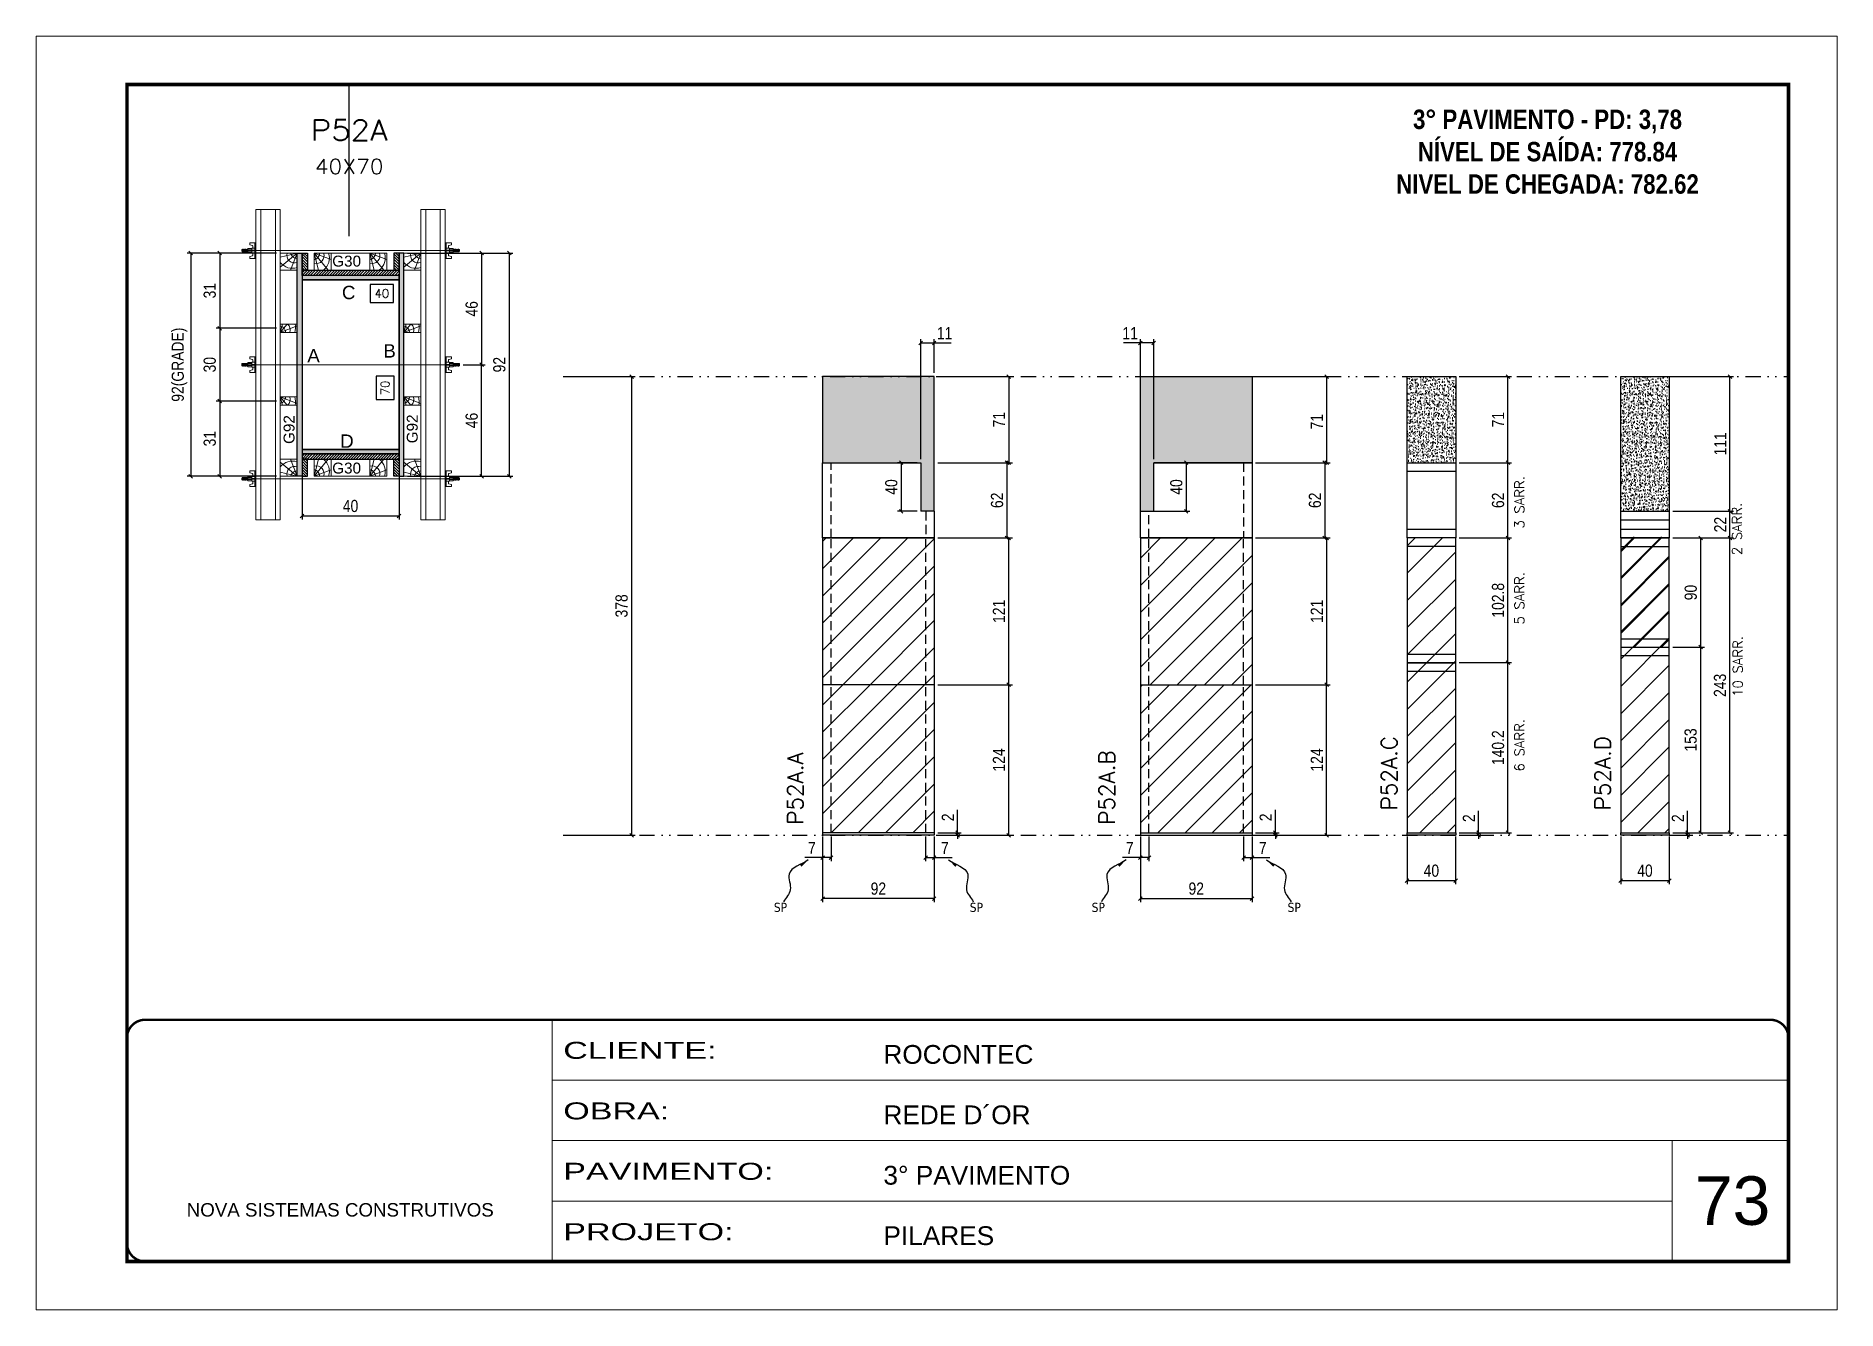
# Model space of a CAD drawing. Extents: x 2949 to 9203, y -16089 to 12527.
# Drawn here: x 2949 to 4434, y -9198 to -8148 of the extents above; entities that cross this region are included whole.
import ezdxf
from ezdxf.enums import TextEntityAlignment as Align

# ---------------------------------------------------------------- set-up
doc = ezdxf.new("R2010")
doc.units = 0
for name, pattern in [('CONTINUO', [0]), ('DASHED', [0.75, 0.5, -0.25]), ('DIVIDE2', [0.625, 0.25, -0.125, 0, -0.125, 0, -0.125]), ('HIDDEN', [0.375, 0.25, -0.125])]:
    doc.linetypes.add(name, pattern=pattern)
for name, color, linetype, lineweight in [('CARIMBO', 255, 'Continuous', 9), ('Folhas', 255, 'Continuous', 9), ('Hachura', 251, 'Continuous', 9), ('Madeira', 126, 'Continuous', 18), ('Perfil Metálico', 224, 'Continuous', 18), ('SARRAFO DE PRESSAO', 251, 'DASHED', 9), ('Texto Seção', 7, 'Continuous', 15)]:
    doc.layers.add(name, color=color, linetype=linetype, lineweight=lineweight)
for name, color, linetype in [('CHAPA', 1, 'Continuous'), ('COTA', 241, 'Continuous'), ('MEIO_PONT', 93, 'Continuous'), ('NOMENCLATURA', 7, 'Continuous'), ('Nível', 160, 'Continuous'), ('Painéis', 200, 'Continuous'), ('Romaneio', 10, 'Continuous'), ('SARR_2.2x7', 40, 'Continuous'), ('SARRAFO', 251, 'Continuous'), ('Sarrafo de Pressão', 42, 'HIDDEN'), ('texto', 7, 'Continuous'), ('Texto de Titulo', 7, 'Continuous'), ('Texto Qtd Sarr', 242, 'Continuous'), ('TEXTO_GERAL', 7, 'Continuous')]:
    doc.layers.add(name, color=color, linetype=linetype)
doc.styles.add('ARIAL', font='arial.ttf')
doc.styles.add('COTA TECNICA', font='techl___.ttf', dxfattribs={"height": 10})
doc.styles.add('COTA TECNICA 2X', font='techl___.ttf', dxfattribs={"height": 10})
doc.styles.add('COTA TECNICA-50', font='techl___.ttf', dxfattribs={"height": 10})
doc.styles.add('REGUA-120', font='ROMANS.shx', dxfattribs={"height": 15})
doc.styles.add('ROMANC', font='techb___.ttf', dxfattribs={"height": 2.5})
doc.styles.add('ROMANS', font='romans.shx')
doc.styles.add('SANSSERIF', font='sas_____.pfb')
doc.styles.get("Standard").update_dxf_attribs({"font": 'arial.ttf'})
doc.styles.add('Tecnologia', font='')
doc.styles.get('Tecnologia').set_extended_font_data('Forgotten Futurist')
doc.dimstyles.new('COTA PAINEL-50', dxfattribs={"dimtxt": 10, "dimasz": 3, "dimexe": 3, "dimexo": 3, "dimgap": 3, "dimtad": 1, "dimdec": 1, "dimzin": 12, "dimdsep": 46, "dimtxsty": 'COTA TECNICA-50', "dimblk1": 'OBLIQUE', "dimblk2": 'OBLIQUE', "dimsah": 1, "dimcen": 0.9, "dimclrd": 4, "dimclre": 4, "dimclrt": 240, "dimadec": 1, "dimazin": 3, "dimtfac": 1, "dimtdec": 1, "dimtmove": 0, "dimatfit": 3, "dimfxl": 1, "dimtolj": 1, "dimtzin": 12, "dimarcsym": 0})
doc.dimstyles.new('PAINEL', dxfattribs={"dimtxt": 10, "dimasz": 3, "dimexe": 3, "dimexo": 3, "dimgap": 3, "dimtad": 1, "dimdec": 1, "dimzin": 12, "dimdsep": 46, "dimtxsty": 'COTA TECNICA', "dimblk1": 'OBLIQUE', "dimblk2": 'OBLIQUE', "dimsah": 1, "dimcen": 0.9, "dimclrd": 4, "dimclre": 4, "dimclrt": 240, "dimadec": 1, "dimazin": 3, "dimtfac": 1, "dimtdec": 1, "dimtmove": 0, "dimatfit": 3, "dimfxl": 1, "dimtolj": 1, "dimtzin": 12, "dimarcsym": 0})
doc.dimstyles.new('SECAO PILAR', dxfattribs={"dimtxt": 10, "dimasz": 3, "dimexe": 3, "dimexo": 3, "dimgap": 3, "dimtad": 1, "dimdec": 1, "dimlfac": 0.5, "dimzin": 12, "dimdsep": 46, "dimtxsty": 'COTA TECNICA 2X', "dimblk1": 'OBLIQUE', "dimblk2": 'OBLIQUE', "dimsah": 1, "dimcen": 0.9, "dimclrd": 256, "dimclre": 256, "dimclrt": 256, "dimadec": 1, "dimazin": 3, "dimtfac": 1, "dimtdec": 1, "dimtmove": 0, "dimatfit": 3, "dimfxl": 1, "dimtolj": 1, "dimtzin": 12, "dimarcsym": 0})
doc.dimstyles.new('SECÇÃO 2', dxfattribs={"dimtxt": 7, "dimasz": 6, "dimexe": 0.18, "dimexo": 2, "dimgap": -4, "dimtad": 3, "dimdec": 1, "dimlfac": 0.5, "dimzin": 12, "dimdsep": 46, "dimtxsty": 'ROMANS', "dimblk": 'ARCHTICK', "dimcen": 0.09, "dimse1": 1, "dimse2": 1, "dimsd1": 1, "dimsd2": 1, "dimclrd": 180, "dimclre": 5, "dimclrt": 1, "dimadec": 0, "dimazin": 3, "dimtfac": 1, "dimtdec": 1, "dimtofl": 0, "dimtmove": 0, "dimatfit": 3, "dimldrblk": 'ARCHTICK', "dimfxl": 1, "dimtolj": 1, "dimtzin": 0, "dimarcsym": 0})
doc.dimstyles.get("Standard").update_dxf_attribs({"dimtxt": 0.18, "dimasz": 0.18, "dimexe": 0.18, "dimexo": 0.0625, "dimgap": 0.09, "dimtad": 0, "dimtih": 1, "dimtoh": 1, "dimdec": 4, "dimzin": 0, "dimdsep": 46, "dimtxsty": 'Standard', "dimcen": 0.09, "dimadec": 0, "dimazin": 0, "dimtfac": 1, "dimtdec": 4, "dimtofl": 0, "dimtmove": 0, "dimatfit": 3, "dimfxl": 1, "dimtolj": 1, "dimtzin": 0, "dimarcsym": 0})
pattern_1 = [(45, (-130867.467, -35347.797), (-11.2253202, 11.2253202), [])]
pattern_2 = [(45, (-3183.5, 3445.725), (-11.22532, 11.22532), [])]

msp = doc.modelspace()

# ---------------------------------------------------------------- texts
at = {"layer": 'CARIMBO', "style": 'ARIAL'}
msp.add_text('73', height=40, dxfattribs=at).set_placement((4316.89, -9127.47))
at = {"layer": 'NOMENCLATURA', "color": 2, "insert": (4195.36, -8181.56), "char_height": 16, "attachment_point": 2, "style": 'ROMANC'}
msp.add_mtext_dynamic_manual_height_columns('\\P3° PAVIMENTO - PD: 3,78\\PNÍVEL DE SAÍDA: 778.84\\PNIVEL DE CHEGADA: 782.62', width=300.2766, gutter_width=1, heights=[0], dxfattribs=at)
at = {"layer": 'texto', "color": 0, "char_height": 7.5, "attachment_point": 5}
for insert in [(3562.87, -8865.83), (3724.42, -8865.83), (3824.95, -8865.83), (3986.51, -8865.83)]:
    msp.add_mtext('{\\fTahoma|b0|i0|c0|p34;\\C4;SP}', dxfattribs=dict(at, insert=insert))
at = {"layer": 'Texto Seção', "linetype": 'Continuous', "style": 'ROMANS'}
for s, p in [('3 SARR.', (4176.21, -8553.58)), ('2 SARR.', (4355.51, -8575.5)), ('5 SARR.', (4176.21, -8632.7)), ('10 SARR.', (4356.2, -8692.25)), ('6 SARR.', (4176.21, -8753.8))]:
    msp.add_text(s, height=8, rotation=90, dxfattribs=at).set_placement(p)
at = {"layer": 'Texto Seção', "style": 'REGUA-120'}
for s, p in [('P52A.A', (3581.57, -8797.7)), ('P52A.B', (3838.51, -8797.7))]:
    msp.add_text(s, height=13, rotation=90, dxfattribs=at).set_placement(p)
at = {"layer": 'Texto Seção', "char_height": 13, "width": 285.3299, "attachment_point": 7, "rotation": 90, "style": 'REGUA-120'}
for s, insert in [('P52A.C', (4071.3, -8785.87)), ('P52A.D', (4247.35, -8785.87))]:
    msp.add_mtext(s, dxfattribs=dict(at, insert=insert))
at = {"layer": 'TEXTO_GERAL', "style": 'ARIAL'}
for s, p in [('C', (3206.82, -8358.99)), ('B', (3240.59, -8407.13)), ('A', (3177.87, -8411.04)), ('D', (3205.42, -8481.49))]:
    msp.add_text(s, height=11, dxfattribs=at).set_placement(p, align=Align.MIDDLE_CENTER)
at = {"layer": 'TEXTO_GERAL', "color": 0, "linetype": 'Continuous', "style": 'SANSSERIF'}
for p in [(3157.69, -8483.83), (3259.25, -8483.28)]:
    msp.add_text('G92', height=9, rotation=90, dxfattribs=at).set_placement(p, align=Align.MIDDLE_LEFT)
at = {"layer": 'TEXTO_GERAL', "color": 0, "linetype": 'Continuous', "char_height": 9, "width": 285.3299, "style": 'SANSSERIF'}
for insert, attachment_point in [((3193.27, -8328.63), 1), ((3193.27, -8508.35), 7)]:
    msp.add_mtext('G30', dxfattribs=dict(at, insert=insert, attachment_point=attachment_point))

# ---------------------------------------------------------------- blocks, each defined once
blk = doc.blocks.new('9999999999')
at = {"color": 30, "linetype": 'CONTINUO'}
for p, q in [((98564.6, 34230.2), (98564.6, 34429.4)), ((98564.6, 34379.6), (99584, 34379.6)), ((98564.6, 34329.8), (99488, 34329.8)), ((99584, 34329.8), (99488, 34329.8)), ((99488, 34329.8), (99488, 34230.2)), ((98564.6, 34280), (99488, 34280))]:
    blk.add_line(p, q, dxfattribs=at)
at = {"color": 30, "linetype": 'CONTINUO', "const_width": 2}
blk.add_lwpolyline([(99584, 34230.2), (99584, 34414.4, 0.414214), (99569, 34429.4), (98229, 34429.4, 0.414214), (98214, 34414.4), (98214, 34245.2, 0.414214), (98229, 34230.2), (99584, 34230.2)], format="xyb", dxfattribs=at)
at = {"layer": 'Folhas'}
blk.add_lwpolyline([(98139, 34190.2), (99624, 34190.2), (99624, 35240.2), (98139, 35240.2)], close=True, dxfattribs=at)
at = {"layer": 'Folhas', "color": 30, "const_width": 3}
blk.add_lwpolyline([(98214, 34230.2), (99584, 34230.2), (99584, 35200.2), (98214, 35200.2)], close=True, dxfattribs=at)
at = {"color": 7, "linetype": 'Continuous', "ltscale": 5, "style": 'ARIAL'}
for s, height, p in [('ROCONTEC', 15.48, (98837.7, 34393.1)), ('REDE D´OR', 15.48, (98837.7, 34343.3)), ('3° PAVIMENTO', 15.483, (98837.7, 34293.5)), ('NOVA SISTEMAS CONSTRUTIVOS', 11.059, (98263.2, 34267.2)), ('PILARES', 15.48, (98837.7, 34243.7))]:
    blk.add_text(s, height=height, dxfattribs=at).set_placement(p)
at = {"layer": 'Folhas', "color": 7, "style": 'Tecnologia', "width": 1.5}
for s, p in [('CLIENTE:', (98573.7, 34397.2)), ('OBRA:', (98573.7, 34347.3)), ('PAVIMENTO:', (98573.7, 34297.5)), ('PROJETO:', (98573.7, 34247.7))]:
    blk.add_text(s, height=14, dxfattribs=at).set_placement(p)
blk = doc.blocks.new('titulo1')
at = {"layer": 'Defpoints', "color": 252, "linetype": 'HIDDEN', "ltscale": 2}
blk.add_line((0, 0), (0, 125), dxfattribs=at)
at = {"layer": 'Defpoints', "style": 'ROMANS', "oblique": 15}
blk.add_attdef('FOLHA', text='', height=10, dxfattribs=at).set_placement((0, 15.6), align=Align.MIDDLE_CENTER)
at = {"layer": 'Texto Qtd Sarr', "color": 3, "style": 'ROMANS', "oblique": 15}
for tag, height, p in [('TITULO', 17, (0, 71.4)), ('SEÇÃO', 12, (0, 41.5))]:
    blk.add_attdef(tag, text='', height=height, dxfattribs=at).set_placement(p, align=Align.MIDDLE_CENTER)
blk = doc.blocks.new('*D2232')
at = {"layer": 'COTA', "color": 180, "lineweight": -2, "transparency": 16777216}
for p, q in [((3244.4, -8427.9), (3229.4, -8427.9)), ((3229.4, -8427.9), (3229.4, -8447.2)), ((3244.4, -8447.2), (3244.4, -8427.9)), ((3229.4, -8447.2), (3244.4, -8447.2))]:
    blk.add_line(p, q, dxfattribs=at)
at = {"layer": 'Defpoints', "color": 0, "transparency": 16777216}
for p in [(3168.4, -8348.5), (3168.4, -8488.5), (3248.4, -8488.5)]:
    blk.add_point(p, dxfattribs=at)
at = {"layer": 'COTA', "color": 1, "transparency": 16777216, "insert": (3236.9, -8437.6), "char_height": 7, "attachment_point": 5, "rotation": 90, "style": 'ROMANS'}
blk.add_mtext('\\A1;70', dxfattribs=at)
blk = doc.blocks.new('_ArchTick')
at = {"color": 0, "linetype": 'ByBlock', "const_width": 0.15}
blk.add_lwpolyline([(-0.5, -0.5), (0.5, 0.5)], dxfattribs=at)
blk = doc.blocks.new('_Oblique')
at = {"color": 0, "linetype": 'ByBlock', "lineweight": -2}
blk.add_line((-0.5, -0.5), (0.5, 0.5), dxfattribs=at)
blk = doc.blocks.new('*D2233')
at = {"layer": 'COTA', "lineweight": -2, "transparency": 16777216}
for p, q in [((3255.4, -8326.5), (3342.2, -8326.5)), ((3339.2, -8326.5), (3339.2, -8510.5)), ((3255.4, -8510.5), (3342.2, -8510.5))]:
    blk.add_line(p, q, dxfattribs=at)
at = {"layer": 'Defpoints', "color": 0, "transparency": 16777216}
for p in [(3252.4, -8326.5), (3252.4, -8510.5), (3339.2, -8510.5)]:
    blk.add_point(p, dxfattribs=at)
at = {"layer": 'COTA', "lineweight": -2, "transparency": 16777216, "xscale": 3, "yscale": 3, "zscale": 3}
for p, rotation in [((3339.2, -8326.5), 90), ((3339.2, -8510.5), 270)]:
    blk.add_blockref('_Oblique', p, dxfattribs=dict(at, rotation=rotation))
at = {"layer": 'COTA', "transparency": 16777216, "insert": (3331.1, -8418.5), "char_height": 10, "attachment_point": 5, "rotation": 90, "style": 'COTA TECNICA 2X'}
blk.add_mtext('\\A1;92', dxfattribs=at)
blk = doc.blocks.new('*D2234')
at = {"layer": 'COTA', "lineweight": -2, "transparency": 16777216}
for p, q in [((3289.4, -8326.5), (3319.4, -8326.5)), ((3316.4, -8326.5), (3316.4, -8418.5)), ((3301.2, -8418.5), (3319.4, -8418.5))]:
    blk.add_line(p, q, dxfattribs=at)
at = {"layer": 'Defpoints', "color": 0, "transparency": 16777216}
for p in [(3286.4, -8326.5), (3298.2, -8418.5), (3316.4, -8418.5)]:
    blk.add_point(p, dxfattribs=at)
at = {"layer": 'COTA', "lineweight": -2, "transparency": 16777216, "xscale": 3, "yscale": 3, "zscale": 3}
for p, rotation in [((3316.4, -8326.5), 90), ((3316.4, -8418.5), 270)]:
    blk.add_blockref('_Oblique', p, dxfattribs=dict(at, rotation=rotation))
at = {"layer": 'COTA', "transparency": 16777216, "insert": (3308.3, -8372.5), "char_height": 10, "attachment_point": 5, "rotation": 90, "style": 'COTA TECNICA 2X'}
blk.add_mtext('\\A1;46', dxfattribs=at)
blk = doc.blocks.new('*D2235')
at = {"layer": 'COTA', "lineweight": -2, "transparency": 16777216}
for p, q in [((3301.2, -8418.5), (3319.4, -8418.5)), ((3316.4, -8510.5), (3316.4, -8418.5)), ((3289.4, -8510.5), (3319.4, -8510.5))]:
    blk.add_line(p, q, dxfattribs=at)
at = {"layer": 'Defpoints', "color": 0, "transparency": 16777216}
for p in [(3298.2, -8418.5), (3316.4, -8418.5), (3286.4, -8510.5)]:
    blk.add_point(p, dxfattribs=at)
at = {"layer": 'COTA', "lineweight": -2, "transparency": 16777216, "xscale": 3, "yscale": 3, "zscale": 3}
for p, rotation in [((3316.4, -8418.5), 90), ((3316.4, -8510.5), 270)]:
    blk.add_blockref('_Oblique', p, dxfattribs=dict(at, rotation=rotation))
at = {"layer": 'COTA', "transparency": 16777216, "insert": (3308.3, -8464.5), "char_height": 10, "attachment_point": 5, "rotation": 90, "style": 'COTA TECNICA 2X'}
blk.add_mtext('\\A1;46', dxfattribs=at)
blk = doc.blocks.new('*D2236')
at = {"layer": 'COTA', "color": 180, "lineweight": -2, "transparency": 16777216}
for p, q in [((3243.9, -8352.3), (3224.6, -8352.3)), ((3224.6, -8352.3), (3224.6, -8367.3)), ((3243.9, -8367.3), (3243.9, -8352.3)), ((3224.6, -8367.3), (3243.9, -8367.3))]:
    blk.add_line(p, q, dxfattribs=at)
at = {"layer": 'Defpoints', "color": 0, "transparency": 16777216}
for p in [(3168.4, -8348.5), (3248.4, -8348.5), (3248.4, -8371.3)]:
    blk.add_point(p, dxfattribs=at)
at = {"layer": 'COTA', "color": 1, "transparency": 16777216, "insert": (3234.2, -8359.8), "char_height": 7, "attachment_point": 5, "style": 'ROMANS'}
blk.add_mtext('\\A1;40', dxfattribs=at)
blk = doc.blocks.new('PONTALETE')
at = {"layer": 'Madeira'}
for q in [(2.71, 7), (7, 5.76), (7, 1.74)]:
    blk.add_line((0, 0), q, dxfattribs=at)
blk.add_lwpolyline([(0, 0), (7, 0), (7, 7), (0, 7)], close=True, dxfattribs=at)
for centre, radius, start, end in [((2.04, 0.06), 6.23, 37.28179, 109.09128), ((1.09, 0.9), 3.19, 343.60304, 109.98471), ((-0.21, -0.78), 3.09, 14.63219, 86.0383)]:
    blk.add_arc(centre, radius, start, end, dxfattribs=at)
blk = doc.blocks.new('*D2237')
at = {"layer": 'COTA', "lineweight": -2, "transparency": 16777216}
for p, q in [((3147.4, -8326.5), (3073.6, -8326.5)), ((3076.6, -8326.5), (3076.6, -8510.5)), ((3147.4, -8510.5), (3073.6, -8510.5))]:
    blk.add_line(p, q, dxfattribs=at)
at = {"layer": 'Defpoints', "color": 0, "transparency": 16777216}
for p in [(3150.4, -8326.5), (3076.6, -8510.5), (3150.4, -8510.5)]:
    blk.add_point(p, dxfattribs=at)
at = {"layer": 'COTA', "lineweight": -2, "transparency": 16777216, "xscale": 3, "yscale": 3, "zscale": 3}
for p, rotation in [((3076.6, -8326.5), 90), ((3076.6, -8510.5), 270)]:
    blk.add_blockref('_Oblique', p, dxfattribs=dict(at, rotation=rotation))
at = {"layer": 'COTA', "transparency": 16777216, "insert": (3067.4, -8418.5), "char_height": 10, "attachment_point": 5, "rotation": 90, "style": 'COTA TECNICA 2X'}
blk.add_mtext('\\A1;92(GRADE)', dxfattribs=at)
blk = doc.blocks.new('MEIO PONTALETE')
at = {"layer": 'Madeira'}
for q in [(2.71, 7), (3.5, 2.88), (3.5, 0.87)]:
    blk.add_line((0, 0), q, dxfattribs=at)
blk.add_lwpolyline([(0, 0), (3.5, 0), (3.5, 7), (0, 7)], close=True, dxfattribs=at)
for centre, radius, start, end in [((2.04, 0.06), 6.23, 76.44987, 109.09128), ((1.09, 0.9), 3.19, 40.90626, 109.98471), ((-0.21, -0.78), 3.09, 14.63219, 86.0383)]:
    blk.add_arc(centre, radius, start, end, dxfattribs=at)
blk = doc.blocks.new('*D2238')
at = {"layer": 'COTA', "lineweight": -2, "transparency": 16777216}
for p, q in [((3147.4, -8448.5), (3097.5, -8448.5)), ((3100.5, -8448.5), (3100.5, -8510.5)), ((3147.4, -8510.5), (3097.5, -8510.5))]:
    blk.add_line(p, q, dxfattribs=at)
at = {"layer": 'Defpoints', "color": 0, "transparency": 16777216}
for p in [(3150.4, -8448.5), (3100.5, -8510.5), (3150.4, -8510.5)]:
    blk.add_point(p, dxfattribs=at)
at = {"layer": 'COTA', "lineweight": -2, "transparency": 16777216, "xscale": 3, "yscale": 3, "zscale": 3}
for p, rotation in [((3100.5, -8448.5), 90), ((3100.5, -8510.5), 270)]:
    blk.add_blockref('_Oblique', p, dxfattribs=dict(at, rotation=rotation))
at = {"layer": 'COTA', "transparency": 16777216, "insert": (3092.3, -8479.5), "char_height": 10, "attachment_point": 5, "rotation": 90, "style": 'COTA TECNICA 2X'}
blk.add_mtext('\\A1;31', dxfattribs=at)
blk = doc.blocks.new('C')
at = {"layer": 'Hachura', "color": 0}
for p, q in [((0, 3.22), (0, -3.22)), ((0.45, 3.22), (0, 3.22)), ((0.46, 3.16), (0, 3.16)), ((0.46, 3.05), (0, 3.05)), ((0.46, 2.88), (0, 2.88)), ((0, 2.75), (0, -1.16)), ((0.46, 2.65), (0, 2.65)), ((0.46, 2.23), (0, 2.23)), ((0.46, 1.51), (0, 1.51)), ((0.39, 0.49), (0.17, 0.49)), ((0.45, -3.23), (0.45, 3.22)), ((0.45, 3.22), (2.58, 3.22)), ((1.74, 0.97), (0.45, 0.97)), ((1.45, 0.1), (0.45, 0.1)), ((1.35, 1.94), (1.35, 0.96)), ((2.58, 2.39), (1.47, 2.09)), ((1.74, -0.97), (1.74, 0.97)), ((1.74, 0.97), (1.74, 0.84)), ((1.74, 0.97), (1.74, 0.84)), ((1.74, 0.84), (3.35, 0.84)), ((3.35, 0.45), (1.74, 0.45)), ((2.58, 3.22), (2.58, 2.39)), ((3.32, 0.84), (3.32, -0.84)), ((3.35, 0.84), (3.35, -0.84)), ((3.68, 0.45), (3.35, 0.45)), ((3.84, -0.52), (3.35, 0.45)), ((3.35, 0.06), (3.67, -0.57)), ((3.68, 0.45), (4.16, -0.52)), ((3.72, 0.5), (4.25, -0.57)), ((4.37, -0.55), (3.83, 0.53)), ((4.15, 0.45), (3.93, 0.45)), ((4.42, -0.52), (3.93, 0.45)), ((4.15, 0.45), (4.26, 0.45)), ((4.26, 0.45), (4.74, -0.52)), ((4.3, 0.5), (4.83, -0.57)), ((4.95, -0.55), (4.41, 0.53)), ((4.51, 0.45), (4.84, 0.45)), ((5, -0.52), (4.51, 0.45)), ((4.84, 0.45), (5.32, -0.52)), ((4.88, 0.5), (5.41, -0.57)), ((5.53, -0.55), (4.99, 0.53)), ((5.58, -0.52), (5.09, 0.45)), ((5.42, 0.45), (5.09, 0.45)), ((5.58, -0.52), (5.09, 0.45)), ((5.42, 0.45), (5.74, -0.19)), ((5.46, 0.5), (5.74, -0.07)), ((5.74, 0.19), (5.57, 0.53)), ((5.74, 0.32), (5.68, 0.45)), ((5.68, 0.45), (5.74, 0.45)), ((5.74, 0.45), (5.9, 0.29)), ((5.74, 0.45), (5.74, -0.52)), ((5.9, -0.36), (5.9, 0.29)), ((0.45, 0), (0, 0)), ((0.46, -1.52), (0, -1.52)), ((0.46, -2.23), (0, -2.23)), ((0.46, -2.65), (0, -2.65)), ((0.46, -2.88), (0, -2.88)), ((0.46, -3.05), (0, -3.05)), ((0.46, -3.16), (0, -3.16)), ((0, -3.22), (2.57, -3.22)), ((0.08, -0.48), (0.29, -0.48)), ((0.29, -0.48), (0.4, -0.48)), ((0.45, 0), (0.45, -0.97)), ((0.45, -0.16), (1.45, -0.16)), ((0.45, -0.65), (0.45, -0.32)), ((0.45, -3.23), (0.45, -0.65)), ((0.45, -0.97), (1.74, -0.97)), ((1.35, -1.94), (1.35, -0.97)), ((2.58, -2.39), (1.47, -2.1)), ((3.35, -0.32), (1.74, -0.32)), ((3.35, -0.84), (1.74, -0.84)), ((2.58, -3.23), (2.58, -2.39)), ((3.35, -0.07), (3.58, -0.52)), ((3.35, -0.52), (3.58, -0.52)), ((3.84, -0.52), (4.16, -0.52)), ((4.42, -0.52), (4.74, -0.52)), ((4.63, -0.52), (4.74, -0.52)), ((5, -0.52), (5.32, -0.52)), ((5.58, -0.52), (5.74, -0.52)), ((5.74, -0.52), (5.9, -0.36)), ((5.74, -0.52), (5.74, -0.52))]:
    blk.add_line(p, q, dxfattribs=at)
for centre, radius, start, end in [((1.52, 1.94), 0.161, 104.74356, 180), ((1.44, -0.03), 0.129, 272.69497, 87.30503), ((3.81, 0.39), 0.143, 25.56881, 154.43119), ((4.39, 0.39), 0.143, 25.56881, 154.43119), ((4.97, 0.39), 0.143, 25.56881, 154.43119), ((5.55, 0.39), 0.143, 25.56881, 154.43119), ((0.17, -0.37), 0.174, 221.74404, 317.85924), ((1.52, -1.94), 0.161, 180, 255.25644), ((3.71, -0.4), 0.174, 222.14076, 318.25596), ((4.29, -0.4), 0.174, 222.14076, 318.25596), ((4.87, -0.4), 0.174, 222.14076, 318.25596), ((5.45, -0.4), 0.174, 222.14076, 318.25596), ((5.61, -0.4), 0.174, 317.85924, 318.25596)]:
    blk.add_arc(centre, radius, start, end, dxfattribs=at)
blk = doc.blocks.new('*D2239')
at = {"layer": 'COTA', "lineweight": -2, "transparency": 16777216}
for p, q in [((3147.4, -8326.5), (3097.5, -8326.5)), ((3100.5, -8326.5), (3100.5, -8388.5)), ((3147.4, -8388.5), (3097.5, -8388.5))]:
    blk.add_line(p, q, dxfattribs=at)
at = {"layer": 'Defpoints', "color": 0, "transparency": 16777216}
for p in [(3150.4, -8326.5), (3100.5, -8388.5), (3150.4, -8388.5)]:
    blk.add_point(p, dxfattribs=at)
at = {"layer": 'COTA', "lineweight": -2, "transparency": 16777216, "xscale": 3, "yscale": 3, "zscale": 3}
for p, rotation in [((3100.5, -8326.5), 90), ((3100.5, -8388.5), 270)]:
    blk.add_blockref('_Oblique', p, dxfattribs=dict(at, rotation=rotation))
at = {"layer": 'COTA', "transparency": 16777216, "insert": (3092.3, -8357.5), "char_height": 10, "attachment_point": 5, "rotation": 90, "style": 'COTA TECNICA 2X'}
blk.add_mtext('\\A1;31', dxfattribs=at)
blk = doc.blocks.new('*D2240')
at = {"layer": 'COTA', "lineweight": -2, "transparency": 16777216}
for p, q in [((3147.4, -8388.5), (3097.5, -8388.5)), ((3100.5, -8388.5), (3100.5, -8448.5)), ((3147.4, -8448.5), (3097.5, -8448.5))]:
    blk.add_line(p, q, dxfattribs=at)
at = {"layer": 'Defpoints', "color": 0, "transparency": 16777216}
for p in [(3150.4, -8388.5), (3100.5, -8448.5), (3150.4, -8448.5)]:
    blk.add_point(p, dxfattribs=at)
at = {"layer": 'COTA', "lineweight": -2, "transparency": 16777216, "xscale": 3, "yscale": 3, "zscale": 3}
for p, rotation in [((3100.5, -8388.5), 90), ((3100.5, -8448.5), 270)]:
    blk.add_blockref('_Oblique', p, dxfattribs=dict(at, rotation=rotation))
at = {"layer": 'COTA', "transparency": 16777216, "insert": (3092.3, -8418.5), "char_height": 10, "attachment_point": 5, "rotation": 90, "style": 'COTA TECNICA 2X'}
blk.add_mtext('\\A1;30', dxfattribs=at)
blk = doc.blocks.new('*D2256')
at = {"layer": 'COTA', "lineweight": -2, "transparency": 16777216}
for p, q in [((3168.4, -8495.1), (3168.4, -8546.1)), ((3248.4, -8495.1), (3248.4, -8546.1)), ((3168.4, -8543.1), (3248.4, -8543.1))]:
    blk.add_line(p, q, dxfattribs=at)
at = {"layer": 'Defpoints', "color": 0, "transparency": 16777216}
for p in [(3168.4, -8492.1), (3248.4, -8492.1), (3248.4, -8543.1)]:
    blk.add_point(p, dxfattribs=at)
at = {"layer": 'COTA', "lineweight": -2, "transparency": 16777216, "xscale": 3, "yscale": 3, "zscale": 3, "rotation": 180}
blk.add_blockref('_Oblique', (3168.4, -8543.1), dxfattribs=at)
at = {"layer": 'COTA', "lineweight": -2, "transparency": 16777216, "xscale": 3, "yscale": 3, "zscale": 3}
blk.add_blockref('_Oblique', (3248.4, -8543.1), dxfattribs=at)
at = {"layer": 'COTA', "transparency": 16777216, "insert": (3208.4, -8535), "char_height": 10, "attachment_point": 5, "style": 'COTA TECNICA 2X'}
blk.add_mtext('\\A1;40', dxfattribs=at)
blk = doc.blocks.new('*D2257')
at = {"layer": 'COTA', "color": 4, "linetype": 'ByBlock', "lineweight": -2, "transparency": 16777216}
for p, q in [((3386.7, -8428.3), (3443.1, -8428.3)), ((3440.1, -8428.3), (3440.1, -8806.3)), ((3386.7, -8806.3), (3443.1, -8806.3))]:
    blk.add_line(p, q, dxfattribs=at)
at = {"layer": 'Defpoints', "color": 0, "linetype": 'ByBlock', "transparency": 16777216}
for p in [(3383.7, -8428.3), (3383.7, -8806.3), (3440.1, -8806.3)]:
    blk.add_point(p, dxfattribs=at)
at = {"layer": 'COTA', "color": 4, "linetype": 'ByBlock', "lineweight": -2, "transparency": 16777216, "xscale": 3, "yscale": 3, "zscale": 3}
for p, rotation in [((3440.1, -8428.3), 90), ((3440.1, -8806.3), 270)]:
    blk.add_blockref('_Oblique', p, dxfattribs=dict(at, rotation=rotation))
at = {"layer": 'COTA', "color": 240, "linetype": 'ByBlock', "transparency": 16777216, "insert": (3431.9, -8617.3), "char_height": 10, "attachment_point": 5, "rotation": 90, "style": 'COTA TECNICA'}
blk.add_mtext('\\A1;378', dxfattribs=at)
blk = doc.blocks.new('*D2241')
at = {"layer": 'COTA', "color": 4, "lineweight": -2, "transparency": 16777216}
for p, q in [((3597.6, -8807.3), (3597.6, -8861.5)), ((3689.6, -8807.3), (3689.6, -8861.5)), ((3689.6, -8858.5), (3597.6, -8858.5))]:
    blk.add_line(p, q, dxfattribs=at)
at = {"layer": 'Defpoints', "color": 0, "transparency": 16777216}
for p in [(3597.6, -8804.3), (3689.6, -8804.3), (3597.6, -8858.5)]:
    blk.add_point(p, dxfattribs=at)
at = {"layer": 'COTA', "color": 4, "lineweight": -2, "transparency": 16777216, "xscale": 3, "yscale": 3, "zscale": 3, "rotation": 180}
blk.add_blockref('_Oblique', (3597.6, -8858.5), dxfattribs=at)
at = {"layer": 'COTA', "color": 4, "lineweight": -2, "transparency": 16777216, "xscale": 3, "yscale": 3, "zscale": 3}
blk.add_blockref('_Oblique', (3689.6, -8858.5), dxfattribs=at)
at = {"layer": 'COTA', "color": 240, "transparency": 16777216, "insert": (3643.6, -8850.4), "char_height": 10, "attachment_point": 5, "style": 'COTA TECNICA'}
blk.add_mtext('\\A1;92', dxfattribs=at)
blk = doc.blocks.new('*D2242')
at = {"layer": 'COTA', "color": 4, "lineweight": -2, "transparency": 16777216}
for p, q in [((3597.6, -8809.3), (3597.6, -8827.8)), ((3604.6, -8807.3), (3604.6, -8827.8)), ((3597.6, -8824.8), (3582.9, -8824.8)), ((3604.6, -8824.8), (3597.6, -8824.8))]:
    blk.add_line(p, q, dxfattribs=at)
at = {"layer": 'Defpoints', "color": 0, "transparency": 16777216}
for p in [(3604.6, -8804.3), (3597.6, -8806.3), (3597.6, -8824.8)]:
    blk.add_point(p, dxfattribs=at)
at = {"layer": 'COTA', "color": 4, "lineweight": -2, "transparency": 16777216, "xscale": 3, "yscale": 3, "zscale": 3, "rotation": 180}
blk.add_blockref('_Oblique', (3597.6, -8824.8), dxfattribs=at)
at = {"layer": 'COTA', "color": 4, "lineweight": -2, "transparency": 16777216, "xscale": 3, "yscale": 3, "zscale": 3}
blk.add_blockref('_Oblique', (3604.6, -8824.8), dxfattribs=at)
at = {"layer": 'COTA', "color": 240, "transparency": 16777216, "insert": (3588.8, -8816.8), "char_height": 10, "attachment_point": 5, "style": 'COTA TECNICA-50'}
blk.add_mtext('\\A1;7', dxfattribs=at)
blk = doc.blocks.new('*D2243')
at = {"layer": 'COTA', "color": 4, "lineweight": -2, "transparency": 16777216}
for p, q in [((3682.6, -8807.3), (3682.6, -8827.8)), ((3689.6, -8809.3), (3689.6, -8827.8)), ((3682.6, -8824.8), (3689.6, -8824.8)), ((3689.6, -8824.8), (3704.4, -8824.8))]:
    blk.add_line(p, q, dxfattribs=at)
at = {"layer": 'Defpoints', "color": 0, "transparency": 16777216}
for p in [(3682.6, -8804.3), (3689.6, -8806.3), (3689.6, -8824.8)]:
    blk.add_point(p, dxfattribs=at)
at = {"layer": 'COTA', "color": 4, "lineweight": -2, "transparency": 16777216, "xscale": 3, "yscale": 3, "zscale": 3, "rotation": 180}
blk.add_blockref('_Oblique', (3682.6, -8824.8), dxfattribs=at)
at = {"layer": 'COTA', "color": 4, "lineweight": -2, "transparency": 16777216, "xscale": 3, "yscale": 3, "zscale": 3}
blk.add_blockref('_Oblique', (3689.6, -8824.8), dxfattribs=at)
at = {"layer": 'COTA', "color": 240, "transparency": 16777216, "insert": (3698.5, -8816.8), "char_height": 10, "attachment_point": 5, "style": 'COTA TECNICA-50'}
blk.add_mtext('\\A1;7', dxfattribs=at)
blk = doc.blocks.new('*D2244')
at = {"layer": 'Defpoints', "color": 0, "linetype": 'ByBlock', "transparency": 16777216}
for p in [(3689.6, -8682.3), (3751.1, -8682.3), (3689.6, -8806.3)]:
    blk.add_point(p, dxfattribs=at)
at = {"layer": 'Romaneio', "color": 4, "linetype": 'ByBlock', "lineweight": -2, "transparency": 16777216}
for p, q in [((3692.6, -8682.3), (3754.1, -8682.3)), ((3751.1, -8806.3), (3751.1, -8682.3)), ((3692.6, -8806.3), (3754.1, -8806.3))]:
    blk.add_line(p, q, dxfattribs=at)
at = {"layer": 'Romaneio', "color": 4, "linetype": 'ByBlock', "lineweight": -2, "transparency": 16777216, "xscale": 3, "yscale": 3, "zscale": 3}
for p, rotation in [((3751.1, -8682.3), 90), ((3751.1, -8806.3), 270)]:
    blk.add_blockref('_Oblique', p, dxfattribs=dict(at, rotation=rotation))
at = {"layer": 'Romaneio', "color": 240, "linetype": 'ByBlock', "transparency": 16777216, "insert": (3743, -8744.3), "char_height": 10, "attachment_point": 5, "rotation": 90, "style": 'COTA TECNICA'}
blk.add_mtext('\\A1;124', dxfattribs=at)
blk = doc.blocks.new('*D2245')
at = {"layer": 'COTA', "color": 4, "lineweight": -2, "transparency": 16777216}
for p, q in [((3708.9, -8804.3), (3708.9, -8785.5)), ((3692.6, -8804.3), (3711.9, -8804.3)), ((3708.9, -8806.3), (3708.9, -8804.3)), ((3692.6, -8806.3), (3711.9, -8806.3)), ((3708.9, -8806.3), (3708.9, -8809.3))]:
    blk.add_line(p, q, dxfattribs=at)
at = {"layer": 'Defpoints', "color": 0, "transparency": 16777216}
for p in [(3689.6, -8804.3), (3689.6, -8806.3), (3708.9, -8806.3)]:
    blk.add_point(p, dxfattribs=at)
at = {"layer": 'COTA', "color": 4, "lineweight": -2, "transparency": 16777216, "xscale": 3, "yscale": 3, "zscale": 3}
for p, rotation in [((3708.9, -8804.3), 270), ((3708.9, -8806.3), 90)]:
    blk.add_blockref('_Oblique', p, dxfattribs=dict(at, rotation=rotation))
at = {"layer": 'COTA', "color": 240, "transparency": 16777216, "insert": (3700.9, -8791.6), "char_height": 10, "attachment_point": 5, "rotation": 90, "style": 'COTA TECNICA-50'}
blk.add_mtext('\\A1;2', dxfattribs=at)
blk = doc.blocks.new('*D2258')
at = {"layer": 'COTA', "color": 4, "linetype": 'ByBlock', "lineweight": -2, "transparency": 16777216}
for p, q in [((3692.6, -8561.3), (3754.1, -8561.3)), ((3751.1, -8682.3), (3751.1, -8561.3)), ((3692.6, -8682.3), (3754.1, -8682.3))]:
    blk.add_line(p, q, dxfattribs=at)
at = {"layer": 'Defpoints', "color": 0, "linetype": 'ByBlock', "transparency": 16777216}
for p in [(3689.6, -8561.3), (3751.1, -8561.3), (3689.6, -8682.3)]:
    blk.add_point(p, dxfattribs=at)
at = {"layer": 'COTA', "color": 4, "linetype": 'ByBlock', "lineweight": -2, "transparency": 16777216, "xscale": 3, "yscale": 3, "zscale": 3}
for p, rotation in [((3751.1, -8561.3), 90), ((3751.1, -8682.3), 270)]:
    blk.add_blockref('_Oblique', p, dxfattribs=dict(at, rotation=rotation))
at = {"layer": 'COTA', "color": 240, "linetype": 'ByBlock', "transparency": 16777216, "insert": (3743, -8621.8), "char_height": 10, "attachment_point": 5, "rotation": 90, "style": 'COTA TECNICA'}
blk.add_mtext('\\A1;121', dxfattribs=at)
blk = doc.blocks.new('*D2246')
at = {"layer": 'COTA', "color": 4, "lineweight": -2, "transparency": 16777216}
for p, q in [((4079.6, -8807.3), (4079.6, -8846.7)), ((4119.6, -8807.3), (4119.6, -8846.7)), ((4079.6, -8843.7), (4119.6, -8843.7))]:
    blk.add_line(p, q, dxfattribs=at)
at = {"layer": 'Defpoints', "color": 0, "transparency": 16777216}
for p in [(4079.6, -8804.3), (4119.6, -8804.3), (4119.6, -8843.7)]:
    blk.add_point(p, dxfattribs=at)
at = {"layer": 'COTA', "color": 4, "lineweight": -2, "transparency": 16777216, "xscale": 3, "yscale": 3, "zscale": 3, "rotation": 180}
blk.add_blockref('_Oblique', (4079.6, -8843.7), dxfattribs=at)
at = {"layer": 'COTA', "color": 4, "lineweight": -2, "transparency": 16777216, "xscale": 3, "yscale": 3, "zscale": 3}
blk.add_blockref('_Oblique', (4119.6, -8843.7), dxfattribs=at)
at = {"layer": 'COTA', "color": 240, "transparency": 16777216, "insert": (4099.6, -8835.6), "char_height": 10, "attachment_point": 5, "style": 'COTA TECNICA'}
blk.add_mtext('\\A1;40', dxfattribs=at)
blk = doc.blocks.new('*D2247')
at = {"layer": 'COTA', "color": 4, "lineweight": -2, "transparency": 16777216}
for p, q in [((4138.5, -8804.3), (4138.5, -8786.2)), ((4122.6, -8804.3), (4141.5, -8804.3)), ((4138.5, -8806.3), (4138.5, -8804.3)), ((4122.6, -8806.3), (4141.5, -8806.3)), ((4138.5, -8806.3), (4138.5, -8809.3))]:
    blk.add_line(p, q, dxfattribs=at)
at = {"layer": 'Defpoints', "color": 0, "transparency": 16777216}
for p in [(4119.6, -8804.3), (4138.5, -8804.3), (4119.6, -8806.3)]:
    blk.add_point(p, dxfattribs=at)
at = {"layer": 'COTA', "color": 4, "lineweight": -2, "transparency": 16777216, "xscale": 3, "yscale": 3, "zscale": 3}
for p, rotation in [((4138.5, -8804.3), 270), ((4138.5, -8806.3), 90)]:
    blk.add_blockref('_Oblique', p, dxfattribs=dict(at, rotation=rotation))
at = {"layer": 'COTA', "color": 240, "transparency": 16777216, "insert": (4130.5, -8792.3), "char_height": 10, "attachment_point": 5, "rotation": 90, "style": 'COTA TECNICA-50'}
blk.add_mtext('\\A1;2', dxfattribs=at)
blk = doc.blocks.new('*D2259')
at = {"layer": 'COTA', "color": 4, "linetype": 'ByBlock', "lineweight": -2, "transparency": 16777216}
for p, q in [((4122.6, -8664.1), (4165.7, -8664.1)), ((4162.7, -8804.3), (4162.7, -8664.1)), ((4122.6, -8804.3), (4165.7, -8804.3))]:
    blk.add_line(p, q, dxfattribs=at)
at = {"layer": 'Defpoints', "color": 0, "linetype": 'ByBlock', "transparency": 16777216}
for p in [(4119.6, -8664.1), (4162.7, -8664.1), (4119.6, -8804.3)]:
    blk.add_point(p, dxfattribs=at)
at = {"layer": 'COTA', "color": 4, "linetype": 'ByBlock', "lineweight": -2, "transparency": 16777216, "xscale": 3, "yscale": 3, "zscale": 3}
for p, rotation in [((4162.7, -8664.1), 90), ((4162.7, -8804.3), 270)]:
    blk.add_blockref('_Oblique', p, dxfattribs=dict(at, rotation=rotation))
at = {"layer": 'COTA', "color": 240, "linetype": 'ByBlock', "transparency": 16777216, "insert": (4154.6, -8734.2), "char_height": 10, "attachment_point": 5, "rotation": 90, "style": 'COTA TECNICA'}
blk.add_mtext('\\A1;140.2', dxfattribs=at)
blk = doc.blocks.new('*D2248')
at = {"layer": 'COTA', "color": 4, "lineweight": -2, "transparency": 16777216}
for p, q in [((4255.7, -8807.3), (4255.7, -8846.7)), ((4295.7, -8807.3), (4295.7, -8846.7)), ((4255.7, -8843.7), (4295.7, -8843.7))]:
    blk.add_line(p, q, dxfattribs=at)
at = {"layer": 'Defpoints', "color": 0, "transparency": 16777216}
for p in [(4255.7, -8804.3), (4295.7, -8804.3), (4295.7, -8843.7)]:
    blk.add_point(p, dxfattribs=at)
at = {"layer": 'COTA', "color": 4, "lineweight": -2, "transparency": 16777216, "xscale": 3, "yscale": 3, "zscale": 3, "rotation": 180}
blk.add_blockref('_Oblique', (4255.7, -8843.7), dxfattribs=at)
at = {"layer": 'COTA', "color": 4, "lineweight": -2, "transparency": 16777216, "xscale": 3, "yscale": 3, "zscale": 3}
blk.add_blockref('_Oblique', (4295.7, -8843.7), dxfattribs=at)
at = {"layer": 'COTA', "color": 240, "transparency": 16777216, "insert": (4275.7, -8835.6), "char_height": 10, "attachment_point": 5, "style": 'COTA TECNICA'}
blk.add_mtext('\\A1;40', dxfattribs=at)
blk = doc.blocks.new('*D2249')
at = {"layer": 'COTA', "color": 4, "lineweight": -2, "transparency": 16777216}
for p, q in [((4310.8, -8804.3), (4310.8, -8786.2)), ((4298.7, -8804.3), (4313.8, -8804.3)), ((4310.8, -8806.3), (4310.8, -8804.3)), ((4298.7, -8806.3), (4313.8, -8806.3)), ((4310.8, -8806.3), (4310.8, -8809.3))]:
    blk.add_line(p, q, dxfattribs=at)
at = {"layer": 'Defpoints', "color": 0, "transparency": 16777216}
for p in [(4295.7, -8804.3), (4310.8, -8804.3), (4295.7, -8806.3)]:
    blk.add_point(p, dxfattribs=at)
at = {"layer": 'COTA', "color": 4, "lineweight": -2, "transparency": 16777216, "xscale": 3, "yscale": 3, "zscale": 3}
for p, rotation in [((4310.8, -8804.3), 270), ((4310.8, -8806.3), 90)]:
    blk.add_blockref('_Oblique', p, dxfattribs=dict(at, rotation=rotation))
at = {"layer": 'COTA', "color": 240, "transparency": 16777216, "insert": (4302.8, -8792.3), "char_height": 10, "attachment_point": 5, "rotation": 90, "style": 'COTA TECNICA-50'}
blk.add_mtext('\\A1;2', dxfattribs=at)
blk = doc.blocks.new('*D2260')
at = {"layer": 'COTA', "color": 4, "linetype": 'ByBlock', "lineweight": -2, "transparency": 16777216}
for p, q in [((4298.7, -8561.3), (4348.8, -8561.3)), ((4345.8, -8804.3), (4345.8, -8561.3)), ((4298.7, -8804.3), (4348.8, -8804.3))]:
    blk.add_line(p, q, dxfattribs=at)
at = {"layer": 'Defpoints', "color": 0, "linetype": 'ByBlock', "transparency": 16777216}
for p in [(4295.7, -8561.3), (4345.8, -8561.3), (4295.7, -8804.3)]:
    blk.add_point(p, dxfattribs=at)
at = {"layer": 'COTA', "color": 4, "linetype": 'ByBlock', "lineweight": -2, "transparency": 16777216, "xscale": 3, "yscale": 3, "zscale": 3}
for p, rotation in [((4345.8, -8561.3), 90), ((4345.8, -8804.3), 270)]:
    blk.add_blockref('_Oblique', p, dxfattribs=dict(at, rotation=rotation))
at = {"layer": 'COTA', "color": 240, "linetype": 'ByBlock', "transparency": 16777216, "insert": (4337.6, -8682.8), "char_height": 10, "attachment_point": 5, "rotation": 90, "style": 'COTA TECNICA'}
blk.add_mtext('\\A1;243', dxfattribs=at)
blk = doc.blocks.new('*D2261')
at = {"layer": 'COTA', "color": 4, "linetype": 'ByBlock', "lineweight": -2, "transparency": 16777216}
for p, q in [((4298.7, -8651.3), (4324.7, -8651.3)), ((4321.7, -8804.3), (4321.7, -8651.3)), ((4298.7, -8804.3), (4324.7, -8804.3))]:
    blk.add_line(p, q, dxfattribs=at)
at = {"layer": 'Defpoints', "color": 0, "linetype": 'ByBlock', "transparency": 16777216}
for p in [(4295.7, -8651.3), (4321.7, -8651.3), (4295.7, -8804.3)]:
    blk.add_point(p, dxfattribs=at)
at = {"layer": 'COTA', "color": 4, "linetype": 'ByBlock', "lineweight": -2, "transparency": 16777216, "xscale": 3, "yscale": 3, "zscale": 3}
for p, rotation in [((4321.7, -8651.3), 90), ((4321.7, -8804.3), 270)]:
    blk.add_blockref('_Oblique', p, dxfattribs=dict(at, rotation=rotation))
at = {"layer": 'COTA', "color": 240, "linetype": 'ByBlock', "transparency": 16777216, "insert": (4313.4, -8727.8), "char_height": 10, "attachment_point": 5, "rotation": 90, "style": 'COTA TECNICA'}
blk.add_mtext('\\A1;153', dxfattribs=at)
blk = doc.blocks.new('*D2262')
at = {"layer": 'COTA', "color": 4, "linetype": 'ByBlock', "lineweight": -2, "transparency": 16777216}
for p, q in [((4298.7, -8561.3), (4324.7, -8561.3)), ((4321.7, -8651.3), (4321.7, -8561.3)), ((4298.7, -8651.3), (4324.7, -8651.3))]:
    blk.add_line(p, q, dxfattribs=at)
at = {"layer": 'Defpoints', "color": 0, "linetype": 'ByBlock', "transparency": 16777216}
for p in [(4295.7, -8561.3), (4321.7, -8561.3), (4295.7, -8651.3)]:
    blk.add_point(p, dxfattribs=at)
at = {"layer": 'COTA', "color": 4, "linetype": 'ByBlock', "lineweight": -2, "transparency": 16777216, "xscale": 3, "yscale": 3, "zscale": 3}
for p, rotation in [((4321.7, -8561.3), 90), ((4321.7, -8651.3), 270)]:
    blk.add_blockref('_Oblique', p, dxfattribs=dict(at, rotation=rotation))
at = {"layer": 'COTA', "color": 240, "linetype": 'ByBlock', "transparency": 16777216, "insert": (4313.5, -8606.3), "char_height": 10, "attachment_point": 5, "rotation": 90, "style": 'COTA TECNICA'}
blk.add_mtext('\\A1;90', dxfattribs=at)
blk = doc.blocks.new('*D2250')
at = {"layer": 'COTA', "color": 4, "lineweight": -2, "transparency": 16777216}
for p, q in [((3859.7, -8807.3), (3859.7, -8861.5)), ((3951.7, -8807.3), (3951.7, -8861.5)), ((3859.7, -8858.5), (3951.7, -8858.5))]:
    blk.add_line(p, q, dxfattribs=at)
at = {"layer": 'Defpoints', "color": 0, "transparency": 16777216}
for p in [(3859.7, -8804.3), (3951.7, -8804.3), (3951.7, -8858.5)]:
    blk.add_point(p, dxfattribs=at)
at = {"layer": 'COTA', "color": 4, "lineweight": -2, "transparency": 16777216, "xscale": 3, "yscale": 3, "zscale": 3, "rotation": 180}
blk.add_blockref('_Oblique', (3859.7, -8858.5), dxfattribs=at)
at = {"layer": 'COTA', "color": 4, "lineweight": -2, "transparency": 16777216, "xscale": 3, "yscale": 3, "zscale": 3}
blk.add_blockref('_Oblique', (3951.7, -8858.5), dxfattribs=at)
at = {"layer": 'COTA', "color": 240, "transparency": 16777216, "insert": (3905.7, -8850.4), "char_height": 10, "attachment_point": 5, "style": 'COTA TECNICA'}
blk.add_mtext('\\A1;92', dxfattribs=at)
blk = doc.blocks.new('*D2251')
at = {"layer": 'COTA', "color": 4, "lineweight": -2, "transparency": 16777216}
for p, q in [((3944.7, -8807.3), (3944.7, -8827.8)), ((3951.7, -8809.3), (3951.7, -8827.8)), ((3944.7, -8824.8), (3951.7, -8824.8)), ((3951.7, -8824.8), (3966.5, -8824.8))]:
    blk.add_line(p, q, dxfattribs=at)
at = {"layer": 'Defpoints', "color": 0, "transparency": 16777216}
for p in [(3944.7, -8804.3), (3951.7, -8806.3), (3951.7, -8824.8)]:
    blk.add_point(p, dxfattribs=at)
at = {"layer": 'COTA', "color": 4, "lineweight": -2, "transparency": 16777216, "xscale": 3, "yscale": 3, "zscale": 3, "rotation": 180}
blk.add_blockref('_Oblique', (3944.7, -8824.8), dxfattribs=at)
at = {"layer": 'COTA', "color": 4, "lineweight": -2, "transparency": 16777216, "xscale": 3, "yscale": 3, "zscale": 3}
blk.add_blockref('_Oblique', (3951.7, -8824.8), dxfattribs=at)
at = {"layer": 'COTA', "color": 240, "transparency": 16777216, "insert": (3960.6, -8816.8), "char_height": 10, "attachment_point": 5, "style": 'COTA TECNICA-50'}
blk.add_mtext('\\A1;7', dxfattribs=at)
blk = doc.blocks.new('*D2252')
at = {"layer": 'COTA', "color": 4, "lineweight": -2, "transparency": 16777216}
for p, q in [((3859.7, -8809.3), (3859.7, -8827.8)), ((3866.7, -8807.3), (3866.7, -8827.8)), ((3859.7, -8824.8), (3845, -8824.8)), ((3866.7, -8824.8), (3859.7, -8824.8))]:
    blk.add_line(p, q, dxfattribs=at)
at = {"layer": 'Defpoints', "color": 0, "transparency": 16777216}
for p in [(3866.7, -8804.3), (3859.7, -8806.3), (3859.7, -8824.8)]:
    blk.add_point(p, dxfattribs=at)
at = {"layer": 'COTA', "color": 4, "lineweight": -2, "transparency": 16777216, "xscale": 3, "yscale": 3, "zscale": 3, "rotation": 180}
blk.add_blockref('_Oblique', (3859.7, -8824.8), dxfattribs=at)
at = {"layer": 'COTA', "color": 4, "lineweight": -2, "transparency": 16777216, "xscale": 3, "yscale": 3, "zscale": 3}
blk.add_blockref('_Oblique', (3866.7, -8824.8), dxfattribs=at)
at = {"layer": 'COTA', "color": 240, "transparency": 16777216, "insert": (3850.9, -8816.8), "char_height": 10, "attachment_point": 5, "style": 'COTA TECNICA-50'}
blk.add_mtext('\\A1;7', dxfattribs=at)
blk = doc.blocks.new('*D2253')
at = {"layer": 'Defpoints', "color": 0, "linetype": 'ByBlock', "transparency": 16777216}
for p in [(3951.7, -8682.3), (4013.2, -8682.3), (3951.7, -8806.3)]:
    blk.add_point(p, dxfattribs=at)
at = {"layer": 'Romaneio', "color": 4, "linetype": 'ByBlock', "lineweight": -2, "transparency": 16777216}
for p, q in [((3954.7, -8682.3), (4016.2, -8682.3)), ((4013.2, -8806.3), (4013.2, -8682.3)), ((3954.7, -8806.3), (4016.2, -8806.3))]:
    blk.add_line(p, q, dxfattribs=at)
at = {"layer": 'Romaneio', "color": 4, "linetype": 'ByBlock', "lineweight": -2, "transparency": 16777216, "xscale": 3, "yscale": 3, "zscale": 3}
for p, rotation in [((4013.2, -8682.3), 90), ((4013.2, -8806.3), 270)]:
    blk.add_blockref('_Oblique', p, dxfattribs=dict(at, rotation=rotation))
at = {"layer": 'Romaneio', "color": 240, "linetype": 'ByBlock', "transparency": 16777216, "insert": (4005.1, -8744.3), "char_height": 10, "attachment_point": 5, "rotation": 90, "style": 'COTA TECNICA'}
blk.add_mtext('\\A1;124', dxfattribs=at)
blk = doc.blocks.new('*D2254')
at = {"layer": 'COTA', "color": 4, "lineweight": -2, "transparency": 16777216}
for p, q in [((3971, -8804.3), (3971, -8785.5)), ((3954.7, -8804.3), (3974, -8804.3)), ((3971, -8806.3), (3971, -8804.3)), ((3954.7, -8806.3), (3974, -8806.3)), ((3971, -8806.3), (3971, -8809.3))]:
    blk.add_line(p, q, dxfattribs=at)
at = {"layer": 'Defpoints', "color": 0, "transparency": 16777216}
for p in [(3951.7, -8804.3), (3951.7, -8806.3), (3971, -8806.3)]:
    blk.add_point(p, dxfattribs=at)
at = {"layer": 'COTA', "color": 4, "lineweight": -2, "transparency": 16777216, "xscale": 3, "yscale": 3, "zscale": 3}
for p, rotation in [((3971, -8804.3), 270), ((3971, -8806.3), 90)]:
    blk.add_blockref('_Oblique', p, dxfattribs=dict(at, rotation=rotation))
at = {"layer": 'COTA', "color": 240, "transparency": 16777216, "insert": (3963, -8791.6), "char_height": 10, "attachment_point": 5, "rotation": 90, "style": 'COTA TECNICA-50'}
blk.add_mtext('\\A1;2', dxfattribs=at)
blk = doc.blocks.new('*D2263')
at = {"layer": 'COTA', "color": 4, "linetype": 'ByBlock', "lineweight": -2, "transparency": 16777216}
for p, q in [((3954.7, -8561.3), (4016.2, -8561.3)), ((4013.2, -8561.3), (4013.2, -8682.3)), ((3954.7, -8682.3), (4016.2, -8682.3))]:
    blk.add_line(p, q, dxfattribs=at)
at = {"layer": 'Defpoints', "color": 0, "linetype": 'ByBlock', "transparency": 16777216}
for p in [(3951.7, -8561.3), (3951.7, -8682.3), (4013.2, -8682.3)]:
    blk.add_point(p, dxfattribs=at)
at = {"layer": 'COTA', "color": 4, "linetype": 'ByBlock', "lineweight": -2, "transparency": 16777216, "xscale": 3, "yscale": 3, "zscale": 3}
for p, rotation in [((4013.2, -8561.3), 90), ((4013.2, -8682.3), 270)]:
    blk.add_blockref('_Oblique', p, dxfattribs=dict(at, rotation=rotation))
at = {"layer": 'COTA', "color": 240, "linetype": 'ByBlock', "transparency": 16777216, "insert": (4005.1, -8621.8), "char_height": 10, "attachment_point": 5, "rotation": 90, "style": 'COTA TECNICA'}
blk.add_mtext('\\A1;121', dxfattribs=at)
blk = doc.blocks.new('*D2264')
at = {"layer": 'COTA', "color": 4, "linetype": 'ByBlock', "lineweight": -2, "transparency": 16777216}
for p, q in [((3954.7, -8428.3), (4016.2, -8428.3)), ((4013.2, -8428.3), (4013.2, -8499.3)), ((3954.7, -8499.3), (4016.2, -8499.3))]:
    blk.add_line(p, q, dxfattribs=at)
at = {"layer": 'Defpoints', "color": 0, "linetype": 'ByBlock', "transparency": 16777216}
for p in [(3951.7, -8428.3), (3951.7, -8499.3), (4013.2, -8499.3)]:
    blk.add_point(p, dxfattribs=at)
at = {"layer": 'COTA', "color": 4, "linetype": 'ByBlock', "lineweight": -2, "transparency": 16777216, "xscale": 3, "yscale": 3, "zscale": 3}
for p, rotation in [((4013.2, -8428.3), 90), ((4013.2, -8499.3), 270)]:
    blk.add_blockref('_Oblique', p, dxfattribs=dict(at, rotation=rotation))
at = {"layer": 'COTA', "color": 240, "linetype": 'ByBlock', "transparency": 16777216, "insert": (4005.1, -8465.5), "char_height": 10, "attachment_point": 5, "rotation": 90, "style": 'COTA TECNICA'}
blk.add_mtext('\\A1;71', dxfattribs=at)
blk = doc.blocks.new('*D2255')
at = {"layer": 'COTA', "color": 4, "lineweight": -2, "transparency": 16777216}
for p, q in [((3692.6, -8428.3), (3754.1, -8428.3)), ((3751.1, -8428.3), (3751.1, -8499.3)), ((3692.6, -8499.3), (3754.1, -8499.3))]:
    blk.add_line(p, q, dxfattribs=at)
at = {"layer": 'Defpoints', "color": 0, "transparency": 16777216}
for p in [(3689.6, -8428.3), (3689.6, -8499.3), (3751.1, -8499.3)]:
    blk.add_point(p, dxfattribs=at)
at = {"layer": 'COTA', "color": 4, "lineweight": -2, "transparency": 16777216, "xscale": 3, "yscale": 3, "zscale": 3}
for p, rotation in [((3751.1, -8428.3), 90), ((3751.1, -8499.3), 270)]:
    blk.add_blockref('_Oblique', p, dxfattribs=dict(at, rotation=rotation))
at = {"layer": 'COTA', "color": 240, "transparency": 16777216, "insert": (3743, -8463.8), "char_height": 10, "attachment_point": 5, "rotation": 90, "style": 'COTA TECNICA'}
blk.add_mtext('\\A1;71', dxfattribs=at)
blk = doc.blocks.new('*D2265')
at = {"layer": 'COTA', "color": 4, "lineweight": -2, "transparency": 16777216}
for p, q in [((4298.7, -8428.3), (4348.8, -8428.3)), ((4345.8, -8539.3), (4345.8, -8428.3)), ((4298.7, -8539.3), (4348.8, -8539.3))]:
    blk.add_line(p, q, dxfattribs=at)
at = {"layer": 'Defpoints', "color": 0, "transparency": 16777216}
for p in [(4295.7, -8428.3), (4345.8, -8428.3), (4295.7, -8539.3)]:
    blk.add_point(p, dxfattribs=at)
at = {"layer": 'COTA', "color": 4, "lineweight": -2, "transparency": 16777216, "xscale": 3, "yscale": 3, "zscale": 3}
for p, rotation in [((4345.8, -8428.3), 90), ((4345.8, -8539.3), 270)]:
    blk.add_blockref('_Oblique', p, dxfattribs=dict(at, rotation=rotation))
at = {"layer": 'COTA', "color": 240, "transparency": 16777216, "insert": (4337.8, -8483.8), "char_height": 10, "attachment_point": 5, "rotation": 90, "style": 'COTA TECNICA-50'}
blk.add_mtext('\\A1;111', dxfattribs=at)
blk = doc.blocks.new('*D2266')
at = {"layer": 'COTA', "color": 4, "lineweight": -2, "transparency": 16777216}
for p, q in [((4122.6, -8428.3), (4165.7, -8428.3)), ((4162.7, -8499.3), (4162.7, -8428.3)), ((4122.6, -8499.3), (4165.7, -8499.3))]:
    blk.add_line(p, q, dxfattribs=at)
at = {"layer": 'Defpoints', "color": 0, "transparency": 16777216}
for p in [(4119.6, -8428.3), (4162.7, -8428.3), (4119.6, -8499.3)]:
    blk.add_point(p, dxfattribs=at)
at = {"layer": 'COTA', "color": 4, "lineweight": -2, "transparency": 16777216, "xscale": 3, "yscale": 3, "zscale": 3}
for p, rotation in [((4162.7, -8428.3), 90), ((4162.7, -8499.3), 270)]:
    blk.add_blockref('_Oblique', p, dxfattribs=dict(at, rotation=rotation))
at = {"layer": 'COTA', "color": 240, "transparency": 16777216, "insert": (4154.6, -8463.8), "char_height": 10, "attachment_point": 5, "rotation": 90, "style": 'COTA TECNICA-50'}
blk.add_mtext('\\A1;71', dxfattribs=at)
blk = doc.blocks.new('*D2267')
at = {"layer": 'COTA', "color": 4, "linetype": 'ByBlock', "lineweight": -2, "transparency": 16777216}
for p, q in [((4122.6, -8561.3), (4165.7, -8561.3)), ((4162.7, -8664.1), (4162.7, -8561.3)), ((4122.6, -8664.1), (4165.7, -8664.1))]:
    blk.add_line(p, q, dxfattribs=at)
at = {"layer": 'Defpoints', "color": 0, "linetype": 'ByBlock', "transparency": 16777216}
for p in [(4119.6, -8561.3), (4162.7, -8561.3), (4119.6, -8664.1)]:
    blk.add_point(p, dxfattribs=at)
at = {"layer": 'COTA', "color": 4, "linetype": 'ByBlock', "lineweight": -2, "transparency": 16777216, "xscale": 3, "yscale": 3, "zscale": 3}
for p, rotation in [((4162.7, -8561.3), 90), ((4162.7, -8664.1), 270)]:
    blk.add_blockref('_Oblique', p, dxfattribs=dict(at, rotation=rotation))
at = {"layer": 'COTA', "color": 240, "linetype": 'ByBlock', "transparency": 16777216, "insert": (4154.6, -8612.7), "char_height": 10, "attachment_point": 5, "rotation": 90, "style": 'COTA TECNICA'}
blk.add_mtext('\\A1;102.8', dxfattribs=at)
blk = doc.blocks.new('*D2878')
at = {"layer": 'COTA', "color": 4, "lineweight": -2, "transparency": 16777216}
for p, q in [((3692.6, -8499.3), (3752.6, -8499.3)), ((3749.6, -8499.3), (3749.6, -8561.3)), ((3692.6, -8561.3), (3752.6, -8561.3))]:
    blk.add_line(p, q, dxfattribs=at)
at = {"layer": 'Defpoints', "color": 0, "transparency": 16777216}
for p in [(3689.6, -8499.3), (3689.6, -8561.3), (3749.6, -8561.3)]:
    blk.add_point(p, dxfattribs=at)
at = {"layer": 'COTA', "color": 4, "lineweight": -2, "transparency": 16777216, "xscale": 3, "yscale": 3, "zscale": 3}
for p, rotation in [((3749.6, -8499.3), 90), ((3749.6, -8561.3), 270)]:
    blk.add_blockref('_Oblique', p, dxfattribs=dict(at, rotation=rotation))
at = {"layer": 'COTA', "color": 240, "transparency": 16777216, "insert": (3741.5, -8530.3), "char_height": 10, "attachment_point": 5, "rotation": 90, "style": 'COTA TECNICA-50'}
blk.add_mtext('\\A1;62', dxfattribs=at)
blk = doc.blocks.new('*D2879')
at = {"layer": 'COTA', "color": 4, "lineweight": -2, "transparency": 16777216}
for p, q in [((3954.7, -8499.3), (4014.7, -8499.3)), ((4011.7, -8499.3), (4011.7, -8561.3)), ((3954.7, -8561.3), (4014.7, -8561.3))]:
    blk.add_line(p, q, dxfattribs=at)
at = {"layer": 'Defpoints', "color": 0, "transparency": 16777216}
for p in [(3951.7, -8499.3), (3951.7, -8561.3), (4011.7, -8561.3)]:
    blk.add_point(p, dxfattribs=at)
at = {"layer": 'COTA', "color": 4, "lineweight": -2, "transparency": 16777216, "xscale": 3, "yscale": 3, "zscale": 3}
for p, rotation in [((4011.7, -8499.3), 90), ((4011.7, -8561.3), 270)]:
    blk.add_blockref('_Oblique', p, dxfattribs=dict(at, rotation=rotation))
at = {"layer": 'COTA', "color": 240, "transparency": 16777216, "insert": (4003.6, -8530.3), "char_height": 10, "attachment_point": 5, "rotation": 90, "style": 'COTA TECNICA-50'}
blk.add_mtext('\\A1;62', dxfattribs=at)
blk = doc.blocks.new('*D2880')
at = {"layer": 'COTA', "color": 4, "lineweight": -2, "transparency": 16777216}
for p, q in [((4122.6, -8499.3), (4165.7, -8499.3)), ((4162.7, -8561.3), (4162.7, -8499.3)), ((4122.6, -8561.3), (4165.7, -8561.3))]:
    blk.add_line(p, q, dxfattribs=at)
at = {"layer": 'Defpoints', "color": 0, "transparency": 16777216}
for p in [(4119.6, -8499.3), (4162.7, -8499.3), (4119.6, -8561.3)]:
    blk.add_point(p, dxfattribs=at)
at = {"layer": 'COTA', "color": 4, "lineweight": -2, "transparency": 16777216, "xscale": 3, "yscale": 3, "zscale": 3}
for p, rotation in [((4162.7, -8499.3), 90), ((4162.7, -8561.3), 270)]:
    blk.add_blockref('_Oblique', p, dxfattribs=dict(at, rotation=rotation))
at = {"layer": 'COTA', "color": 240, "transparency": 16777216, "insert": (4154.6, -8530.3), "char_height": 10, "attachment_point": 5, "rotation": 90, "style": 'COTA TECNICA-50'}
blk.add_mtext('\\A1;62', dxfattribs=at)
blk = doc.blocks.new('*D2881')
at = {"layer": 'COTA', "color": 4, "lineweight": -2, "transparency": 16777216}
for p, q in [((4298.7, -8539.3), (4348.8, -8539.3)), ((4345.8, -8561.3), (4345.8, -8539.3)), ((4298.7, -8561.3), (4348.8, -8561.3))]:
    blk.add_line(p, q, dxfattribs=at)
at = {"layer": 'Defpoints', "color": 0, "transparency": 16777216}
for p in [(4295.7, -8539.3), (4345.8, -8539.3), (4295.7, -8561.3)]:
    blk.add_point(p, dxfattribs=at)
at = {"layer": 'COTA', "color": 4, "lineweight": -2, "transparency": 16777216, "xscale": 3, "yscale": 3, "zscale": 3}
for p, rotation in [((4345.8, -8539.3), 90), ((4345.8, -8561.3), 270)]:
    blk.add_blockref('_Oblique', p, dxfattribs=dict(at, rotation=rotation))
at = {"layer": 'COTA', "color": 240, "transparency": 16777216, "insert": (4337.8, -8550.3), "char_height": 10, "attachment_point": 5, "rotation": 90, "style": 'COTA TECNICA-50'}
blk.add_mtext('\\A1;22', dxfattribs=at)
blk = doc.blocks.new('*D2936')
at = {"layer": 'COTA', "color": 4, "lineweight": -2, "transparency": 16777216}
for p, q in [((3873.7, -8499.3), (3900.4, -8499.3)), ((3897.4, -8499.3), (3897.4, -8539.3)), ((3862.7, -8539.3), (3900.4, -8539.3))]:
    blk.add_line(p, q, dxfattribs=at)
at = {"layer": 'Defpoints', "color": 0, "transparency": 16777216}
for p in [(3870.7, -8499.3), (3859.7, -8539.3), (3897.4, -8539.3)]:
    blk.add_point(p, dxfattribs=at)
at = {"layer": 'COTA', "color": 4, "lineweight": -2, "transparency": 16777216, "xscale": 3, "yscale": 3, "zscale": 3}
for p, rotation in [((3897.4, -8499.3), 90), ((3897.4, -8539.3), 270)]:
    blk.add_blockref('_Oblique', p, dxfattribs=dict(at, rotation=rotation))
at = {"layer": 'COTA', "color": 240, "transparency": 16777216, "insert": (3889.3, -8519.3), "char_height": 10, "attachment_point": 5, "rotation": 90, "style": 'COTA TECNICA-50'}
blk.add_mtext('\\A1;40', dxfattribs=at)
blk = doc.blocks.new('*D2937')
at = {"layer": 'COTA', "color": 4, "lineweight": -2, "transparency": 16777216}
for p, q in [((3859.7, -8400.6), (3845.6, -8400.6)), ((3859.7, -8536.3), (3859.7, -8397.6)), ((3870.7, -8400.6), (3859.7, -8400.6)), ((3870.7, -8496.3), (3870.7, -8397.6))]:
    blk.add_line(p, q, dxfattribs=at)
at = {"layer": 'Defpoints', "color": 0, "transparency": 16777216}
for p in [(3859.7, -8400.6), (3870.7, -8499.3), (3859.7, -8539.3)]:
    blk.add_point(p, dxfattribs=at)
at = {"layer": 'COTA', "color": 4, "lineweight": -2, "transparency": 16777216, "xscale": 3, "yscale": 3, "zscale": 3, "rotation": 180}
blk.add_blockref('_Oblique', (3859.7, -8400.6), dxfattribs=at)
at = {"layer": 'COTA', "color": 4, "lineweight": -2, "transparency": 16777216, "xscale": 3, "yscale": 3, "zscale": 3}
blk.add_blockref('_Oblique', (3870.7, -8400.6), dxfattribs=at)
at = {"layer": 'COTA', "color": 240, "transparency": 16777216, "insert": (3851.2, -8392.5), "char_height": 10, "attachment_point": 5, "style": 'COTA TECNICA-50'}
blk.add_mtext('\\A1;11', dxfattribs=at)
blk = doc.blocks.new('*D2938')
at = {"layer": 'COTA', "color": 4, "lineweight": -2, "transparency": 16777216}
for p, q in [((3675.6, -8499.3), (3659.4, -8499.3)), ((3662.4, -8499.3), (3662.4, -8539.3)), ((3675.6, -8539.3), (3659.4, -8539.3))]:
    blk.add_line(p, q, dxfattribs=at)
at = {"layer": 'Defpoints', "color": 0, "transparency": 16777216}
for p in [(3678.6, -8499.3), (3662.4, -8539.3), (3678.6, -8539.3)]:
    blk.add_point(p, dxfattribs=at)
at = {"layer": 'COTA', "color": 4, "lineweight": -2, "transparency": 16777216, "xscale": 3, "yscale": 3, "zscale": 3}
for p, rotation in [((3662.4, -8499.3), 90), ((3662.4, -8539.3), 270)]:
    blk.add_blockref('_Oblique', p, dxfattribs=dict(at, rotation=rotation))
at = {"layer": 'COTA', "color": 240, "transparency": 16777216, "insert": (3654.3, -8519.3), "char_height": 10, "attachment_point": 5, "rotation": 90, "style": 'COTA TECNICA-50'}
blk.add_mtext('\\A1;40', dxfattribs=at)
blk = doc.blocks.new('*D2939')
at = {"layer": 'COTA', "color": 4, "lineweight": -2, "transparency": 16777216}
for p, q in [((3678.6, -8496.3), (3678.6, -8397.6)), ((3678.6, -8400.6), (3689.6, -8400.6)), ((3689.6, -8425.3), (3689.6, -8397.6)), ((3689.6, -8400.6), (3703.7, -8400.6))]:
    blk.add_line(p, q, dxfattribs=at)
at = {"layer": 'Defpoints', "color": 0, "transparency": 16777216}
for p in [(3689.6, -8400.6), (3689.6, -8428.3), (3678.6, -8499.3)]:
    blk.add_point(p, dxfattribs=at)
at = {"layer": 'COTA', "color": 4, "lineweight": -2, "transparency": 16777216, "xscale": 3, "yscale": 3, "zscale": 3, "rotation": 180}
blk.add_blockref('_Oblique', (3678.6, -8400.6), dxfattribs=at)
at = {"layer": 'COTA', "color": 4, "lineweight": -2, "transparency": 16777216, "xscale": 3, "yscale": 3, "zscale": 3}
blk.add_blockref('_Oblique', (3689.6, -8400.6), dxfattribs=at)
at = {"layer": 'COTA', "color": 240, "transparency": 16777216, "insert": (3698.2, -8392.5), "char_height": 10, "attachment_point": 5, "style": 'COTA TECNICA-50'}
blk.add_mtext('\\A1;11', dxfattribs=at)

# ---------------------------------------------------------------- dimensions: what is measured, and where the dimension line sits
at = {"layer": 'COTA'}
dim = msp.add_linear_dim(base=(3076.64, -8510.49), p1=(3150.41, -8326.49), p2=(3150.41, -8510.49), angle=270, text='<>(GRADE)', dimstyle='SECAO PILAR', dxfattribs=at)
dim.commit()
dim.dimension.update_dxf_attribs({"geometry": '*D2237', "text_midpoint": (3067.42, -8418.49)})
for base, p1, p2, angle, dimstyle, picture, middle in [((3100.48, -8388.49), (3150.41, -8326.49), (3150.41, -8388.49), 270, 'SECAO PILAR', '*D2239', (3092.26, -8357.49)), ((3339.19, -8510.49), (3252.41, -8326.49), (3252.41, -8510.49), 270, 'SECAO PILAR', '*D2233', (3331.1, -8418.49)), ((3316.42, -8418.49), (3286.41, -8326.49), (3298.21, -8418.49), 270, 'SECAO PILAR', '*D2234', (3308.32, -8372.49)), ((3100.48, -8448.49), (3150.41, -8388.49), (3150.41, -8448.49), 270, 'SECAO PILAR', '*D2240', (3092.26, -8418.49)), ((3316.42, -8418.49), (3286.41, -8510.49), (3298.21, -8418.49), 90, 'SECAO PILAR', '*D2235', (3308.32, -8464.49)), ((3751.11, -8499.33), (3689.64, -8428.33), (3689.64, -8499.33), 90, 'PAINEL', '*D2255', (3743.03, -8463.83)), ((4162.71, -8428.33), (4119.63, -8499.33), (4119.63, -8428.33), 90, 'COTA PAINEL-50', '*D2266', (4154.64, -8463.83)), ((4345.84, -8428.33), (4295.68, -8539.33), (4295.68, -8428.33), 90, 'COTA PAINEL-50', '*D2265', (4337.78, -8483.83)), ((3100.48, -8510.49), (3150.41, -8448.49), (3150.41, -8510.49), 270, 'SECAO PILAR', '*D2238', (3092.26, -8479.49)), ((3662.36, -8539.33), (3678.64, -8499.33), (3678.64, -8539.33), 90, 'COTA PAINEL-50', '*D2938', (3654.25, -8519.33)), ((3749.61, -8561.33), (3689.64, -8499.33), (3689.64, -8561.33), 90, 'COTA PAINEL-50', '*D2878', (3741.5, -8530.33)), ((3897.42, -8539.33), (3870.73, -8499.33), (3859.73, -8539.33), 90, 'COTA PAINEL-50', '*D2936', (3889.32, -8519.33)), ((4011.69, -8561.33), (3951.73, -8499.33), (3951.73, -8561.33), 90, 'COTA PAINEL-50', '*D2879', (4003.59, -8530.33)), ((4162.71, -8499.33), (4119.63, -8561.33), (4119.63, -8499.33), 90, 'COTA PAINEL-50', '*D2880', (4154.61, -8530.33)), ((4345.84, -8539.33), (4295.68, -8561.33), (4295.68, -8539.33), 90, 'COTA PAINEL-50', '*D2881', (4337.84, -8550.33)), ((3597.64, -8824.84), (3604.64, -8804.33), (3597.64, -8806.33), 180, 'COTA PAINEL-50', '*D2242', (3588.78, -8816.77)), ((3859.73, -8824.84), (3866.73, -8804.33), (3859.73, -8806.33), 180, 'COTA PAINEL-50', '*D2252', (3850.87, -8816.77))]:
    dim = msp.add_linear_dim(base=base, p1=p1, p2=p2, angle=angle, dimstyle=dimstyle, dxfattribs=at)
    dim.commit()
    dim.dimension.update_dxf_attribs({"geometry": picture, "text_midpoint": middle})
for base, p1, p2, angle, dimstyle, picture, middle in [((3248.41, -8488.49), (3168.41, -8348.49), (3168.41, -8488.49), 270, 'SECÇÃO 2', '*D2232', (3248.41, -8437.56)), ((3708.9, -8806.33), (3689.64, -8804.33), (3689.64, -8806.33), 90, 'COTA PAINEL-50', '*D2245', (3708.9, -8791.59)), ((3970.99, -8806.33), (3951.73, -8804.33), (3951.73, -8806.33), 90, 'COTA PAINEL-50', '*D2254', (3970.99, -8791.59)), ((4138.54, -8804.33), (4119.63, -8806.33), (4119.63, -8804.33), 90, 'COTA PAINEL-50', '*D2247', (4138.54, -8792.28)), ((4310.81, -8804.33), (4295.68, -8806.33), (4295.68, -8804.33), 90, 'COTA PAINEL-50', '*D2249', (4310.81, -8792.28))]:
    dim = msp.add_linear_dim(base=base, p1=p1, p2=p2, angle=angle, dimstyle=dimstyle, dxfattribs=at)
    dim.commit()
    dim.dimension.update_dxf_attribs({"geometry": picture, "text_midpoint": middle, "dimtype": 160})
dim = msp.add_linear_dim(base=(3248.41, -8371.28), p1=(3168.41, -8348.49), p2=(3248.41, -8348.49), dimstyle='SECÇÃO 2', dxfattribs=at)
dim.commit()
dim.dimension.update_dxf_attribs({"geometry": '*D2236', "text_midpoint": (3234.25, -8371.28), "dimtype": 160})
for base, p1, p2, dimstyle, picture, middle in [((3689.64, -8400.59), (3678.64, -8499.33), (3689.64, -8428.33), 'COTA PAINEL-50', '*D2939', (3698.19, -8392.53)), ((3859.73, -8400.59), (3870.73, -8499.33), (3859.73, -8539.33), 'COTA PAINEL-50', '*D2937', (3851.19, -8392.53)), ((3248.41, -8543.13), (3168.41, -8492.09), (3248.41, -8492.09), 'SECAO PILAR', '*D2256', (3208.41, -8535.03)), ((3689.64, -8824.84), (3682.64, -8804.33), (3689.64, -8806.33), 'COTA PAINEL-50', '*D2243', (3698.51, -8816.77)), ((3951.73, -8824.84), (3944.73, -8804.33), (3951.73, -8806.33), 'COTA PAINEL-50', '*D2251', (3960.6, -8816.77))]:
    dim = msp.add_linear_dim(base=base, p1=p1, p2=p2, dimstyle=dimstyle, dxfattribs=at)
    dim.commit()
    dim.dimension.update_dxf_attribs({"geometry": picture, "text_midpoint": middle})
at = {"layer": 'COTA', "linetype": 'ByBlock'}
for base, p1, p2, picture, middle in [((3440.11, -8806.33), (3383.69, -8428.33), (3383.69, -8806.33), '*D2257', (3431.87, -8617.33)), ((3751.11, -8561.33), (3689.64, -8682.33), (3689.64, -8561.33), '*D2258', (3743.05, -8621.83)), ((4013.19, -8682.33), (3951.73, -8561.33), (3951.73, -8682.33), '*D2263', (4005.14, -8621.83)), ((4345.84, -8561.33), (4295.68, -8804.33), (4295.68, -8561.33), '*D2260', (4337.62, -8682.83)), ((4321.66, -8651.33), (4295.68, -8804.33), (4295.68, -8651.33), '*D2261', (4313.44, -8727.83)), ((4162.71, -8664.13), (4119.63, -8804.33), (4119.63, -8664.13), '*D2259', (4154.61, -8734.23))]:
    dim = msp.add_linear_dim(base=base, p1=p1, p2=p2, angle=90, dimstyle='PAINEL', dxfattribs=at)
    dim.commit()
    dim.dimension.update_dxf_attribs({"geometry": picture, "text_midpoint": middle})
dim = msp.add_linear_dim(base=(4013.19, -8499.33), p1=(3951.73, -8428.33), p2=(3951.73, -8499.33), angle=90, dimstyle='PAINEL', dxfattribs=at)
dim.commit()
dim.dimension.update_dxf_attribs({"geometry": '*D2264', "text_midpoint": (4013.19, -8465.51), "dimtype": 160})
for base, p1, p2, picture, middle in [((4162.71, -8561.33), (4119.63, -8664.13), (4119.63, -8561.33), '*D2267', (4154.59, -8612.73)), ((4321.66, -8561.33), (4295.68, -8651.33), (4295.68, -8561.33), '*D2262', (4313.53, -8606.33))]:
    dim = msp.add_linear_dim(base=base, p1=p1, p2=p2, angle=90, dimstyle='PAINEL', override={"dimtmove": 1}, dxfattribs=at)
    dim.commit()
    dim.dimension.update_dxf_attribs({"geometry": picture, "text_midpoint": middle})
at = {"layer": 'COTA'}
dim = msp.add_linear_dim(base=(3597.64, -8858.51), p1=(3689.64, -8804.33), p2=(3597.64, -8804.33), angle=180, dimstyle='PAINEL', override={"dimarcsym": 2}, dxfattribs=at)
dim.commit()
dim.dimension.update_dxf_attribs({"geometry": '*D2241', "text_midpoint": (3643.64, -8850.42)})
for base, p1, p2, picture, middle in [((3951.73, -8858.51), (3859.73, -8804.33), (3951.73, -8804.33), '*D2250', (3905.73, -8850.42)), ((4119.63, -8843.68), (4079.63, -8804.33), (4119.63, -8804.33), '*D2246', (4099.63, -8835.58)), ((4295.68, -8843.68), (4255.68, -8804.33), (4295.68, -8804.33), '*D2248', (4275.68, -8835.58))]:
    dim = msp.add_linear_dim(base=base, p1=p1, p2=p2, dimstyle='PAINEL', override={"dimarcsym": 2}, dxfattribs=at)
    dim.commit()
    dim.dimension.update_dxf_attribs({"geometry": picture, "text_midpoint": middle})
at = {"layer": 'Romaneio', "linetype": 'ByBlock'}
for p1, p2, picture, middle in [((3689.64, -8806.33), (3689.64, -8682.33), '*D2244', (3743.03, -8744.33)), ((3951.73, -8806.33), (3951.73, -8682.33), '*D2253', (4005.12, -8744.33))]:
    dim = msp.add_aligned_dim(p1=p1, p2=p2, distance=-61.46, dimstyle='PAINEL', dxfattribs=at)
    dim.commit()
    dim.dimension.update_dxf_attribs({"geometry": picture, "text_midpoint": middle})

# ---------------------------------------------------------------- hatches: boundary and pattern name
at = {"layer": 'COTA', "linetype": 'ByBlock'}
h = msp.add_hatch(dxfattribs=at)
h.set_pattern_fill('AR-CONC', color=256, scale=0.03)
h.paths.add_polyline_path([(3689.64, -8428.33), (3597.64, -8428.33), (3597.64, -8499.33), (3678.64, -8499.33), (3678.64, -8539.33), (3689.64, -8539.33)])
h = msp.add_hatch(dxfattribs=at)
h.set_pattern_fill('AR-CONC', color=256, scale=0.03)
h.paths.add_polyline_path([(3951.73, -8428.33), (3859.73, -8428.33), (3859.73, -8539.33), (3870.73, -8539.33), (3870.73, -8499.33), (3951.73, -8499.33)])
h = msp.add_hatch(dxfattribs=at)
h.set_pattern_fill('AR-CONC', color=256, scale=0.03)
h.set_pattern_definition([(50, (-3359.557, 3397.7253), (5.46554, -0.4781726), [0.5715, -6.2865]), (355, (-3359.557, 3397.7253), (-1.0573026, 5.7317054), [0.4572, -5.0292175]), (100.451445, (-3359.1014, 3397.6855), (4.4082374, 5.2535326), [0.4857003, -5.3427073]), (46.1842, (-3359.557, 3399.249), (8.1323712, -1.2612698), [0.85725, -9.42975]), (96.63556, (-3358.879, 3399.144), (7.122124, 7.4227837), [0.7285507, -8.014068]), (351.18415, (-3359.557, 3399.249), (7.122124, 7.4227837), [0.685799, -7.543792]), (21, (-3358.795, 3398.8683), (4.5484317, -3.067956), [0.5715, -6.2865]), (326, (-3358.795, 3398.8683), (1.8540609, 5.525639), [0.4572, -5.0292]), (71.451445, (-3358.416, 3398.6127), (6.4024926, 2.457683), [0.4857003, -5.3426981]), (37.5, (-3359.5568, 3397.7253), (0.0926581, 2.53665117), [0, -4.96824, 0, -5.1054, 0, -5.04825]), (7.5, (-3359.5568, 3397.7253), (2.0045899, 3.00541724), [0, -2.91084, 0, -4.85394, 0, -1.92405]), (327.5, (-3361.256, 3397.7253), (4.06771786, -0.17186232), [0, -1.905, 0, -5.9436, 0, -7.8867]), (317.5, (-3362.018, 3397.7253), (4.4438754, 0.7627947), [0, -2.4765, 0, -3.94716, 0, -5.6007])])
h.paths.add_polyline_path([(4119.63, -8428.33), (4079.63, -8428.33), (4079.63, -8499.33), (4119.63, -8499.33)])
h = msp.add_hatch(dxfattribs=at)
h.set_pattern_fill('AR-CONC', color=256, scale=0.03)
h.set_pattern_definition([(50, (-3183.5, 3397.7253), (5.46554, -0.4781726), [0.5715, -6.2865]), (355, (-3183.5, 3397.7253), (-1.0573026, 5.7317054), [0.4572, -5.0292175]), (100.451445, (-3183.0445, 3397.6855), (4.4082374, 5.2535326), [0.4857003, -5.3427073]), (46.1842, (-3183.5, 3399.249), (8.1323712, -1.2612698), [0.85725, -9.42975]), (96.63556, (-3182.822, 3399.144), (7.122124, 7.4227837), [0.7285507, -8.014068]), (351.18415, (-3183.5, 3399.249), (7.122124, 7.4227837), [0.685799, -7.543792]), (21, (-3182.738, 3398.8683), (4.5484317, -3.067956), [0.5715, -6.2865]), (326, (-3182.738, 3398.8683), (1.8540609, 5.525639), [0.4572, -5.0292]), (71.451445, (-3182.359, 3398.6127), (6.4024926, 2.457683), [0.4857003, -5.3426981]), (37.5, (-3183.5, 3397.7253), (0.0926581, 2.53665117), [0, -4.96824, 0, -5.1054, 0, -5.04825]), (7.5, (-3183.5, 3397.7253), (2.0045899, 3.00541724), [0, -2.91084, 0, -4.85394, 0, -1.92405]), (327.5, (-3185.1993, 3397.7253), (4.06771786, -0.17186232), [0, -1.905, 0, -5.9436, 0, -7.8867]), (317.5, (-3185.9613, 3397.7253), (4.4438754, 0.7627947), [0, -2.4765, 0, -3.94716, 0, -5.6007])])
h.paths.add_polyline_path([(4295.68, -8428.33), (4255.68, -8428.33), (4255.68, -8539.33), (4295.68, -8539.33)])
at = {"layer": 'Hachura'}
h = msp.add_hatch(color=256, dxfattribs=at)
h.dxf.hatch_style = 1
h.paths.add_polyline_path([(3168.41, -8510.49), (3164.41, -8510.49), (3164.41, -8326.49), (3168.41, -8326.49)])
h = msp.add_hatch(color=256, dxfattribs=at)
h.dxf.hatch_style = 1
h.paths.add_polyline_path([(3168.41, -8510.49), (3164.41, -8510.49), (3164.41, -8326.49), (3168.41, -8326.49)])
h = msp.add_hatch(dxfattribs=at)
h.set_pattern_fill('ANSI31', color=256, scale=0.5, angle=90, style=0)
h.set_pattern_definition([(135, (-19722.9938, 797.4608), (-1.12253202, -1.12253202), [])])
h.paths.add_polyline_path([(3168.41, -8340.49), (3172.81, -8340.49), (3172.81, -8326.49), (3168.41, -8326.49)])
h = msp.add_hatch(dxfattribs=at)
h.set_pattern_fill('ANSI31', color=256, scale=0.5, angle=90, style=0)
h.set_pattern_definition([(135, (-19680.9938, 797.4608), (-1.12253202, -1.12253202), [])])
h.paths.add_polyline_path([(3248.41, -8340.49), (3244.01, -8340.49), (3244.01, -8326.49), (3248.41, -8326.49)])
h = msp.add_hatch(color=256, dxfattribs=at)
h.dxf.hatch_style = 1
h.paths.add_polyline_path([(3248.41, -8510.49), (3252.41, -8510.49), (3252.41, -8326.49), (3248.41, -8326.49)])
h = msp.add_hatch(color=256, dxfattribs=at)
h.dxf.hatch_style = 1
h.paths.add_polyline_path([(3248.41, -8510.49), (3252.41, -8510.49), (3252.41, -8326.49), (3248.41, -8326.49)])
h = msp.add_hatch(dxfattribs=at)
h.set_pattern_fill('ANSI31', color=256, scale=0.5, style=0)
h.set_pattern_definition([(45, (12342.3662, 14584.5172), (-1.12253202, 1.12253202), [])])
h.paths.add_polyline_path([(3248.41, -8344.89), (3248.41, -8340.49), (3168.41, -8340.49), (3168.41, -8344.89)])
h = msp.add_hatch(color=256, dxfattribs=at)
h.dxf.hatch_style = 1
h.paths.add_polyline_path([(3168.41, -8344.89), (3168.41, -8348.49), (3248.41, -8348.49), (3248.41, -8344.89)])
h = msp.add_hatch(color=256, dxfattribs=at)
h.dxf.hatch_style = 1
h.paths.add_polyline_path([(3168.41, -8344.89), (3168.41, -8348.49), (3248.41, -8348.49), (3248.41, -8344.89)])
h = msp.add_hatch(color=256, dxfattribs=at)
h.dxf.hatch_style = 1
h.paths.add_polyline_path([(3168.41, -8488.49), (3168.41, -8492.09), (3248.41, -8492.09), (3248.41, -8488.49)])
h = msp.add_hatch(color=256, dxfattribs=at)
h.dxf.hatch_style = 1
h.paths.add_polyline_path([(3168.41, -8488.49), (3168.41, -8492.09), (3248.41, -8492.09), (3248.41, -8488.49)])
h = msp.add_hatch(dxfattribs=at)
h.set_pattern_fill('ANSI31', color=256, scale=0.5, style=0)
h.set_pattern_definition([(45, (12342.3662, 14610.5172), (-1.12253202, 1.12253202), [])])
h.paths.add_polyline_path([(3248.41, -8492.09), (3248.41, -8496.49), (3168.41, -8496.49), (3168.41, -8492.09)])
h = msp.add_hatch(dxfattribs=at)
h.set_pattern_fill('ANSI31', color=256, scale=0.5, angle=90, style=0)
h.set_pattern_definition([(135, (-19722.9938, 992.4608), (-1.12253202, -1.12253202), [])])
h.paths.add_polyline_path([(3168.41, -8496.49), (3172.81, -8496.49), (3172.81, -8510.49), (3168.41, -8510.49)])
h = msp.add_hatch(dxfattribs=at)
h.set_pattern_fill('ANSI31', color=256, scale=0.5, angle=90, style=0)
h.set_pattern_definition([(135, (-19680.9938, 992.4608), (-1.12253202, -1.12253202), [])])
h.paths.add_polyline_path([(3248.41, -8496.49), (3244.01, -8496.49), (3244.01, -8510.49), (3248.41, -8510.49)])
h = msp.add_hatch(dxfattribs=at)
h.set_pattern_fill('ANSI31', color=256, scale=5)
h.set_pattern_definition(pattern_2)
h.paths.add_polyline_path([(3689.64, -8561.33), (3597.64, -8561.33), (3597.64, -8682.33), (3689.64, -8682.33)])
at = {"layer": 'Hachura', "linetype": 'ByBlock'}
h = msp.add_hatch(dxfattribs=at)
h.set_pattern_fill('ANSI31', color=256, scale=5)
h.paths.add_polyline_path([(3951.73, -8561.33), (3859.73, -8561.33), (3859.73, -8682.33), (3951.73, -8682.33)])
h = msp.add_hatch(dxfattribs=at)
h.set_pattern_fill('ANSI31', color=256, scale=5)
h.set_pattern_definition(pattern_1)
h.paths.add_polyline_path([(4119.63, -8561.33), (4079.63, -8561.33), (4079.63, -8804.33), (4119.63, -8804.33)])
h = msp.add_hatch(dxfattribs=at)
h.set_pattern_fill('ANSI31', color=256, scale=5)
h.set_pattern_definition(pattern_1)
h.paths.add_polyline_path([(4295.68, -8560.33), (4255.68, -8560.33), (4255.68, -8804.33), (4295.68, -8804.33)])
h = msp.add_hatch(dxfattribs=at)
h.set_pattern_fill('ANSI31', color=256, scale=5)
h.set_pattern_definition([(45, (-130867.467, -35438.797), (-11.2253202, 11.2253202), [])])
h.paths.add_polyline_path([(4255.68, -8651.33), (4295.68, -8651.33), (4295.68, -8561.33), (4255.68, -8561.33)])
at = {"layer": 'Hachura'}
h = msp.add_hatch(dxfattribs=at)
h.set_pattern_fill('ANSI31', color=256, scale=5)
h.set_pattern_definition(pattern_2)
h.paths.add_polyline_path([(3597.64, -8682.33), (3597.64, -8804.33), (3689.64, -8804.33), (3689.64, -8682.33)])
at = {"layer": 'Hachura', "linetype": 'ByBlock'}
h = msp.add_hatch(dxfattribs=at)
h.set_pattern_fill('ANSI31', color=256, scale=5)
h.set_pattern_definition(pattern_2)
h.paths.add_polyline_path([(3951.73, -8682.33), (3859.73, -8682.33), (3859.73, -8804.33), (3951.73, -8804.33)])

# ---------------------------------------------------------------- linework, layer by layer
at = {"layer": 'CHAPA'}
for points in [[(3168.41, -8510.49), (3164.41, -8510.49), (3164.41, -8326.49), (3168.41, -8326.49)], [(3168.41, -8510.49), (3164.41, -8510.49), (3164.41, -8326.49), (3168.41, -8326.49)], [(3248.41, -8510.49), (3252.41, -8510.49), (3252.41, -8326.49), (3248.41, -8326.49)], [(3248.41, -8510.49), (3252.41, -8510.49), (3252.41, -8326.49), (3248.41, -8326.49)], [(3168.41, -8344.89), (3168.41, -8348.49), (3248.41, -8348.49), (3248.41, -8344.89)], [(3168.41, -8344.89), (3168.41, -8348.49), (3248.41, -8348.49), (3248.41, -8344.89)], [(3168.41, -8488.49), (3168.41, -8492.09), (3248.41, -8492.09), (3248.41, -8488.49)], [(3168.41, -8488.49), (3168.41, -8492.09), (3248.41, -8492.09), (3248.41, -8488.49)]]:
    msp.add_lwpolyline(points, close=True, dxfattribs=at)
at = {"layer": 'COTA', "linetype": 'ByBlock'}
for p, q in [((3689.64, -8428.33), (3597.64, -8428.33)), ((3597.64, -8428.33), (3597.64, -8499.33)), ((3689.64, -8539.33), (3689.64, -8428.33)), ((3859.73, -8539.33), (3859.73, -8428.33)), ((3859.73, -8428.33), (3951.73, -8428.33)), ((3951.73, -8428.33), (3951.73, -8499.33)), ((4079.63, -8499.33), (4079.63, -8428.33)), ((4079.63, -8428.33), (4119.63, -8428.33)), ((4119.63, -8428.33), (4119.63, -8499.33)), ((4255.68, -8539.33), (4255.68, -8428.33)), ((4255.68, -8428.33), (4295.68, -8428.33)), ((4295.68, -8428.33), (4295.68, -8539.33)), ((3951.73, -8499.33), (3870.73, -8499.33))]:
    msp.add_line(p, q, dxfattribs=at)
at = {"layer": 'Hachura'}
for p, q in [((3119.61, -8324.49), (3293.41, -8324.48)), ((3119.61, -8418.49), (3293.41, -8418.5)), ((3119.61, -8512.49), (3293.41, -8512.5))]:
    msp.add_line(p, q, dxfattribs=at)
at = {"layer": 'Madeira'}
for points in [[(3164.41, -8510.49), (3150.41, -8510.49), (3150.41, -8326.49), (3164.41, -8326.49)], [(3178.42, -8326.49), (3178.42, -8340.49), (3238.41, -8340.49), (3238.41, -8326.49)], [(3252.41, -8510.49), (3266.41, -8510.49), (3266.41, -8326.49), (3252.41, -8326.49)], [(3178.42, -8510.49), (3178.42, -8496.49), (3238.41, -8496.49), (3238.41, -8510.49)]]:
    msp.add_lwpolyline(points, close=True, dxfattribs=at)
at = {"layer": 'Nível', "color": 4, "linetype": 'DIVIDE2', "ltscale": 50}
for p, q in [((3383.69, -8428.33), (4394.03, -8428.33)), ((3383.69, -8806.33), (4394.03, -8806.33))]:
    msp.add_line(p, q, dxfattribs=at)
at = {"layer": 'Painéis'}
for p, q in [((3597.64, -8499.33), (3678.64, -8499.33)), ((3597.64, -8561.33), (3597.64, -8499.33)), ((3678.64, -8499.33), (3678.64, -8539.33)), ((3870.73, -8499.33), (3951.73, -8499.33)), ((3870.73, -8539.33), (3870.73, -8499.33)), ((3951.73, -8499.33), (3951.73, -8561.33)), ((4079.63, -8499.33), (4119.63, -8499.33)), ((4079.63, -8561.33), (4079.63, -8499.33)), ((4119.63, -8499.33), (4119.63, -8561.33)), ((3689.64, -8539.33), (3678.64, -8539.33)), ((3689.64, -8539.33), (3689.64, -8561.33)), ((3859.73, -8561.33), (3859.73, -8539.33)), ((3859.73, -8539.33), (3870.73, -8539.33)), ((4255.68, -8539.33), (4295.68, -8539.33)), ((4255.68, -8561.33), (4255.68, -8539.33)), ((4295.68, -8539.33), (4295.68, -8561.33)), ((3689.64, -8561.33), (3597.64, -8561.33)), ((3689.64, -8561.33), (3597.64, -8561.33)), ((3859.73, -8561.33), (3951.73, -8561.33)), ((3951.73, -8561.33), (3859.73, -8561.33)), ((3859.73, -8561.33), (3859.73, -8561.33)), ((3951.73, -8561.33), (3951.73, -8561.33)), ((4119.63, -8561.33), (4079.63, -8561.33)), ((4119.63, -8561.33), (4079.63, -8561.33)), ((4255.68, -8561.33), (4295.68, -8561.33)), ((4295.68, -8561.33), (4255.68, -8561.33)), ((4255.68, -8651.33), (4295.68, -8651.33)), ((3859.73, -8682.33), (3951.73, -8682.33))]:
    msp.add_line(p, q, dxfattribs=at)
at = {"layer": 'Painéis', "linetype": 'ByBlock'}
for p, q in [((3597.64, -8561.33), (3597.64, -8806.33)), ((3597.64, -8561.33), (3689.64, -8561.33)), ((3655.64, -8561.33), (3655.64, -8561.33)), ((3689.64, -8561.33), (3689.64, -8806.33)), ((3859.73, -8561.33), (3859.73, -8682.33)), ((3859.73, -8561.33), (3951.73, -8561.33)), ((3951.73, -8561.33), (3951.73, -8682.33)), ((3689.64, -8682.33), (3597.64, -8682.33)), ((3859.73, -8682.33), (3951.73, -8682.33)), ((3859.73, -8682.33), (3951.73, -8682.33)), ((3859.73, -8682.33), (3859.73, -8806.33)), ((3951.73, -8682.33), (3951.73, -8806.33)), ((3689.64, -8804.33), (3597.64, -8804.33)), ((3859.73, -8804.33), (3951.73, -8804.33)), ((3689.64, -8806.33), (3597.64, -8806.33)), ((3859.73, -8806.33), (3951.73, -8806.33))]:
    msp.add_line(p, q, dxfattribs=at)
at = {"layer": 'Painéis'}
for points in [[(3248.41, -8348.49), (3168.41, -8348.49), (3168.41, -8488.49), (3248.41, -8488.49)], [(4079.63, -8664.13), (4119.63, -8664.13), (4119.63, -8561.33), (4079.63, -8561.33)], [(4255.68, -8804.33), (4295.68, -8804.33), (4295.68, -8561.33), (4255.68, -8561.33)], [(4255.68, -8561.33), (4295.68, -8561.33), (4295.68, -8561.33), (4255.68, -8561.33)], [(4079.63, -8804.33), (4119.63, -8804.33), (4119.63, -8664.13), (4079.63, -8664.13)], [(4079.63, -8804.33), (4119.63, -8804.33), (4119.63, -8806.33), (4079.63, -8806.33)], [(4255.68, -8804.33), (4295.68, -8804.33), (4295.68, -8806.33), (4255.68, -8806.33)]]:
    msp.add_lwpolyline(points, close=True, dxfattribs=at)
at = {"layer": 'Perfil Metálico'}
for points in [[(3130.41, -8546.49), (3150.41, -8546.49), (3150.41, -8290.49), (3130.41, -8290.49)], [(3146.41, -8290.49), (3134.41, -8290.49), (3134.41, -8546.49), (3146.41, -8546.49)], [(3286.41, -8546.49), (3266.41, -8546.49), (3266.41, -8290.49), (3286.41, -8290.49)], [(3270.41, -8290.49), (3282.41, -8290.49), (3282.41, -8546.49), (3270.41, -8546.49)]]:
    msp.add_lwpolyline(points, close=True, dxfattribs=at)
at = {"layer": 'SARR_2.2x7'}
for p, q in [((4079.63, -8506.33), (4119.63, -8506.33)), ((4255.68, -8546.33), (4295.68, -8546.33)), ((4119.63, -8554.33), (4079.63, -8554.33)), ((4119.63, -8568.33), (4079.63, -8568.33)), ((4295.68, -8554.33), (4255.68, -8554.33)), ((4255.68, -8568.33), (4295.68, -8568.33)), ((4079.63, -8657.13), (4119.63, -8657.13)), ((4255.68, -8644.33), (4295.68, -8644.33)), ((4079.63, -8671.13), (4119.63, -8671.13)), ((4255.68, -8658.33), (4295.68, -8658.33))]:
    msp.add_line(p, q, dxfattribs=at)
at = {"layer": 'SARRAFO'}
for points in [[(3172.81, -8326.49), (3172.81, -8340.49), (3168.41, -8340.49), (3168.41, -8326.49)], [(3244.01, -8326.49), (3244.01, -8340.49), (3248.41, -8340.49), (3248.41, -8326.49)], [(3168.41, -8340.49), (3248.41, -8340.49), (3248.41, -8344.89), (3168.41, -8344.89)], [(3168.41, -8496.49), (3248.41, -8496.49), (3248.41, -8492.09), (3168.41, -8492.09)], [(3172.81, -8510.49), (3172.81, -8496.49), (3168.41, -8496.49), (3168.41, -8510.49)], [(3244.01, -8510.49), (3244.01, -8496.49), (3248.41, -8496.49), (3248.41, -8510.49)]]:
    msp.add_lwpolyline(points, close=True, dxfattribs=at)
at = {"layer": 'Sarrafo de Pressão', "ltscale": 30}
for p, q in [((3604.64, -8561.33), (3604.64, -8499.33)), ((3944.73, -8499.33), (3944.73, -8561.33)), ((3682.64, -8539.33), (3682.64, -8561.33)), ((3866.73, -8561.33), (3866.73, -8539.33)), ((3604.64, -8682.33), (3604.64, -8561.33)), ((3682.64, -8682.33), (3682.64, -8561.33)), ((3866.73, -8682.33), (3866.73, -8561.33)), ((3866.73, -8561.33), (3866.73, -8561.33)), ((3944.73, -8682.33), (3944.73, -8561.33)), ((3944.73, -8561.33), (3944.73, -8561.33)), ((3604.64, -8804.33), (3604.64, -8682.33)), ((3682.64, -8804.33), (3682.64, -8682.33)), ((3866.73, -8804.33), (3866.73, -8682.33)), ((3944.73, -8804.33), (3944.73, -8682.33))]:
    msp.add_line(p, q, dxfattribs=at)

# ---------------------------------------------------------------- block references
at = {"layer": 'Hachura', "linetype": 'Continuous', "yscale": 2, "zscale": 2, "rotation": 180}
for p, xscale in [((3130.41, -8324.49), 2), ((3286.41, -8324.49), -2)]:
    msp.add_blockref('C', p, dxfattribs=dict(at, xscale=xscale))
at = {"layer": 'Hachura', "linetype": 'Continuous', "yscale": 2, "zscale": 2}
for p, xscale in [((3130.41, -8418.49), -2), ((3286.41, -8418.49), 2), ((3130.41, -8512.49), -2), ((3286.41, -8512.49), 2)]:
    msp.add_blockref('C', p, dxfattribs=dict(at, xscale=xscale))
at = {"layer": 'MEIO_PONT'}
for name, p, xscale, yscale, zscale, rotation in [('PONTALETE', (3164.41, -8326.49), 2, 2, 2, 180), ('PONTALETE', (3178.42, -8326.49), 2, 2, 2, 270), ('PONTALETE', (3224.41, -8326.49), 2, 2, 2, 270), ('PONTALETE', (3266.41, -8326.49), 2, 2, 2, 180), ('MEIO PONTALETE', (3150.41, -8391.99), -1.999999997962732, 1.999999997962732, 1.999999997962732, 270), ('MEIO PONTALETE', (3252.41, -8391.99), -1.999999997962732, 1.999999997962732, 1.999999997962732, 270), ('MEIO PONTALETE', (3150.41, -8444.99), 1.999999997962732, 1.999999997962732, 1.999999997962732, 270), ('MEIO PONTALETE', (3252.41, -8444.99), 1.999999997962732, 1.999999997962732, 1.999999997962732, 270), ('PONTALETE', (3178.42, -8510.49), -2, 2, 2, 270), ('PONTALETE', (3224.41, -8510.49), -2, 2, 2, 270)]:
    msp.add_blockref(name, p, dxfattribs=dict(at, xscale=xscale, yscale=yscale, zscale=zscale, rotation=rotation))
at = {"layer": 'MEIO_PONT', "xscale": -2, "yscale": 2, "zscale": 2}
for p in [(3164.41, -8510.49), (3266.41, -8510.49)]:
    msp.add_blockref('PONTALETE', p, dxfattribs=at)
at = {"layer": 'SARRAFO DE PRESSAO', "color": 6, "linetype": 'ByBlock'}
msp.add_blockref('9999999999', (-95189.94, -43387.82), dxfattribs=at)
at = {"layer": 'Texto Seção'}
ref = msp.add_blockref('titulo1', (3207.24, -8312.62), dxfattribs=at)
ref.add_attrib('TITULO', 'P52A', dxfattribs={"layer": 'Texto de Titulo', "color": 7, "height": 17, "style": 'ROMANS', "width": 1.1}).set_placement((3207.24, -8225.12), align=Align.MIDDLE_CENTER)
ref.add_attrib('SEÇÃO', '40X70', dxfattribs={"layer": 'Texto de Titulo', "color": 7, "height": 12, "style": 'ROMANS', "width": 1.1}).set_placement((3207.24, -8255.12), align=Align.MIDDLE_CENTER)

msp.set_redraw_order([(e.dxf.handle, doc.entitydb.next_handle()) for e in msp.query("TEXT MTEXT ATTDEF DIMENSION ARC_DIMENSION")])  # texts and dimensions are drawn at this point

# ---------------------------------------------------------------- leaders
at = {"layer": 'COTA', "path_type": 1}
for points in [[(3585.82, -8826.51), (3570.03, -8838.35), (3570.96, -8851.36), (3565.4, -8861.14)], [(3701.47, -8826.51), (3717.26, -8838.35), (3716.33, -8851.36), (3721.89, -8861.14)], [(3847.9, -8826.51), (3832.12, -8838.35), (3833.04, -8851.36), (3827.49, -8861.14)], [(3963.56, -8826.51), (3979.35, -8838.35), (3978.42, -8851.36), (3983.97, -8861.14)]]:
    msp.add_leader(points, dimstyle='Standard', override={"dimasz": 8}, dxfattribs=at)

doc.saveas('drawing.dxf')
